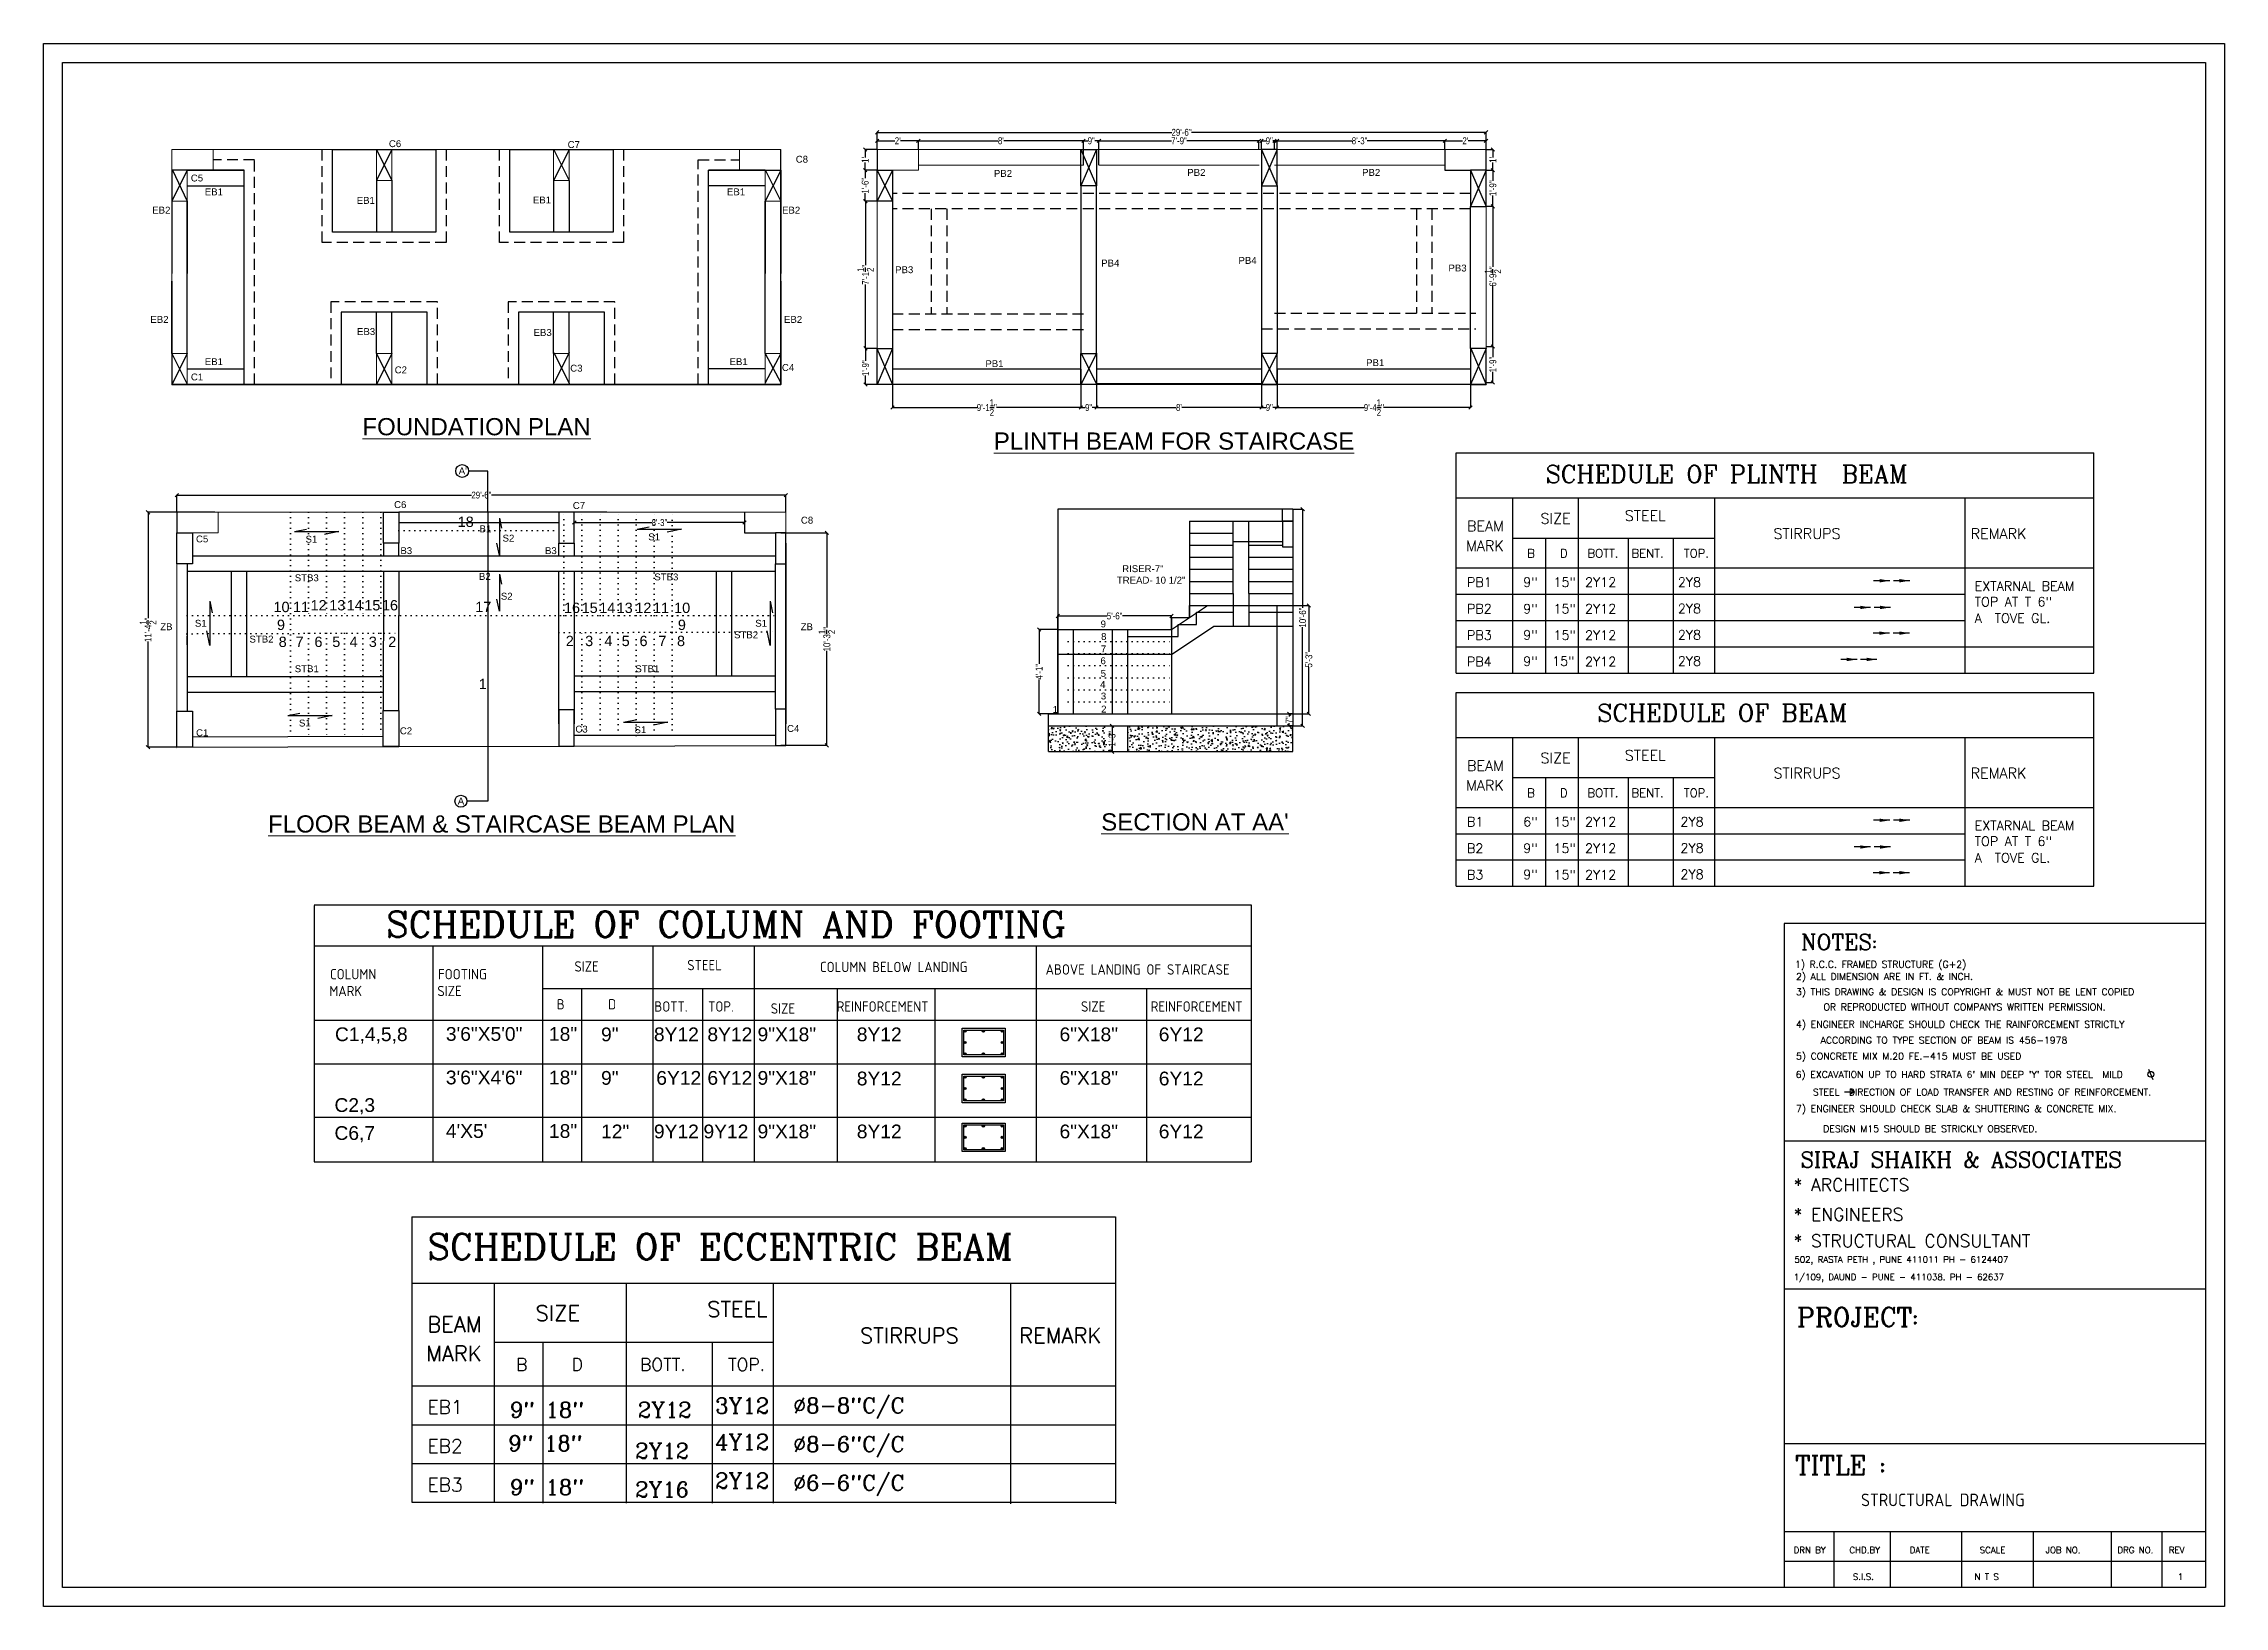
# Model space of a CAD drawing. Header units: inches. Extents: x 13054 to 48691, y 5623 to 20391.
# Drawn here: x 44556 to 45824, y 18586 to 19495 of the extents above; entities that cross this region are included whole.
import ezdxf

# ---------------------------------------------------------------- set-up
doc = ezdxf.new("R2010")
doc.units = ezdxf.units.IN
doc.header["$MEASUREMENT"] = 0
doc.linetypes.add('ACAD_ISO07W100', pattern=[3, 0, -3])
doc.linetypes.add('DASHED2', pattern=[9.525, 6.35, -3.175])
for name, color, linetype in [('COL', 1, 'Continuous'), ('coloumn', 1, 'Continuous'), ('LINE', 245, 'Continuous')]:
    doc.layers.add(name, color=color, linetype=linetype)
doc.styles.add('ROMANC', font='romanc.shx')
doc.styles.add('ROMANS', font='romans.shx')
doc.styles.add('SIMPLEX', font='simplex.shx')
doc.styles.get("Standard").update_dxf_attribs({"font": 'arial.ttf'})
doc.styles.add('style1', font='isocp3.shx', dxfattribs={"height": 8, "bigfont": 'bigfont.shx'})
doc.styles.add('TEXT', font='')
doc.styles.get('TEXT').set_extended_font_data('Arial Narrow')
doc.dimstyles.new('Copy of Standard', dxfattribs={"dimtxt": 4, "dimasz": 2, "dimexe": 0.18, "dimexo": 0.0625, "dimgap": 0.09, "dimtad": 0, "dimzin": 0, "dimdsep": 46, "dimlunit": 4, "dimtxsty": 'TEXT', "dimblk": 'OBLIQUE', "dimcen": 0.09, "dimclrd": 8, "dimclre": 8, "dimclrt": 256, "dimadec": 0, "dimazin": 0, "dimtfac": 1, "dimtofl": 0, "dimtmove": 0, "dimatfit": 3, "dimfxl": 1, "dimtolj": 1, "dimtzin": 0, "dimarcsym": 0})
doc.dimstyles.get("Standard").update_dxf_attribs({"dimtxt": 3, "dimasz": 1, "dimexe": 0.18, "dimexo": 0.0625, "dimgap": 0.09, "dimtad": 0, "dimtih": 1, "dimtoh": 1, "dimdec": 4, "dimzin": 0, "dimdsep": 46, "dimlunit": 4, "dimtxsty": 'Standard', "dimcen": 0.09, "dimadec": 0, "dimazin": 0, "dimtfac": 1, "dimtdec": 4, "dimtofl": 0, "dimtmove": 0, "dimatfit": 3, "dimfxl": 1, "dimtolj": 1, "dimtzin": 0, "dimarcsym": 0})

msp = doc.modelspace()

# ---------------------------------------------------------------- texts
for s, height, style, p in [('NOTES:', 9.1599, 'ROMANC', (45577.604, 18967.5)), ('1) R.C.C. FRAMED STRUCTURE (G+2)', 3.96928, 'ROMANS', (45574.131, 18957.159)), ('2) ALL DIMENSION ARE IN FT. & INCH.', 3.96928, 'ROMANS', (45574.698, 18950.081)), ('3) THIS DRAWING & DESIGN IS COPYRIGHT & MUST NOT BE LENT COPIED', 3.96928, 'ROMANS', (45574.698, 18941.182)), ('OR REPRODUCTED WITHOUT COMPANYS WRITTEN PERMISSION.', 3.96928, 'ROMANS', (45590.673, 18932.4)), ('4) ENGINEER INCHARGE SHOULD CHECK THE RAINFORCEMENT STRICTLY', 3.96928, 'ROMANS', (45574.698, 18922.305)), ('ACCORDING TO TYPE SECTION OF BEAM IS 456-1978', 3.96928, 'ROMANS', (45589.054, 18913.057)), ('5) CONCRETE MIX M.20 FE.-415 MUST BE USED', 3.96928, 'ROMANS', (45574.698, 18903.774)), ("6) EXCAVATION UP TO HARD STRATA 6' MIN DEEP 'Y' TOR STEEL  MILD", 3.96928, 'ROMANS', (45574.509, 18893.105)), ('7) ENGINEER SHOULD CHECK SLAB & SHUTTERING & CONCRETE MIX.', 3.96928, 'ROMANS', (45574.698, 18873.27)), ('STEEL  DIRECTION OF LOAD TRANSFER AND RESTING OF REINFORCEMENT.', 3.96928, 'ROMANS', (45584.504, 18882.873)), ('DESIGN M15 SHOULD BE STRICKLY OBSERVED.', 3.96928, 'ROMANS', (45590.485, 18861.562)), ('SIRAJ SHAIKH & ASSOCIATES', 9.15987, 'ROMANC', (45577.21, 18841.069)), ('* ARCHITECTS', 7.3279, 'SIMPLEX', (45573.361, 18827.269)), ('* ENGINEERS', 7.3279, 'SIMPLEX', (45573.361, 18810.097)), ('* STRUCTURAL CONSULTANT', 7.3279, 'SIMPLEX', (45573.361, 18794.732)), ('502, RASTA PETH , PUNE 411011 PH - 6124407', 3.66395, 'SIMPLEX', (45573.746, 18785.704)), ('1/109, DAUND - PUNE - 411038. PH - 62637', 3.66395, 'SIMPLEX', (45573.361, 18775.493)), ('PROJECT:', 10.9918, 'ROMANC', (45575.286, 18748.582)), ('TITLE :', 10.9918, 'ROMANC', (45574.159, 18662.597)), ('STRUCTURAL DRAWING', 7.3279, 'style1', (45612.491, 18644.093)), ('DRN BY', 3.6639, 'SIMPLEX', (45573.306, 18616.726)), ('CHD.BY', 3.6639, 'SIMPLEX', (45605.759, 18616.726)), ('DATE', 3.6639, 'SIMPLEX', (45640.814, 18616.726)), ('SCALE', 3.6639, 'SIMPLEX', (45681.501, 18616.726)), ('JOB NO.', 3.6639, 'SIMPLEX', (45719.812, 18616.726)), ('DRG NO.', 3.6639, 'SIMPLEX', (45761.572, 18616.726)), ('REV', 3.6639, 'SIMPLEX', (45791.417, 18616.726)), ('S.I.S.', 3.6639, 'SIMPLEX', (45607.753, 18601.239)), ('N T S', 3.6639, 'SIMPLEX', (45678.47, 18601.239)), ('1', 3.664, 'SIMPLEX', (45796.65, 18601.239))]:
    msp.add_text(s, height=height, dxfattribs=dict(style=style)).set_placement(p)
at = {"linetype": 'ByBlock', "lineweight": 0}
for s, width, gutter_width, insert, char_height, attachment_point in [('C6', 13.69986, 1, (44763.877, 19438.317), 4, 3), ('C7', 13.69986, 1, (44867.783, 19437.817), 4, 3), ('C8', 13.69986, 1, (45000.369, 19429.279), 4, 3), ('{\\C240;\\c2367469;PB2}', 13.69986, 1, (45231.405, 19421.611), 4, 3), ('{\\C240;\\c2367469;PB2}', 13.69986, 1, (45333.013, 19421.611), 4, 3), ('EB1', 13.69986, 1, (44660.26, 19410.317), 4, 3), ('{\\C240;\\c2367469;PB2}', 13.69986, 1, (45118.98, 19421.033), 4, 3), ('EB2', 13.69986, 1, (44629.73, 19399.665), 4, 3), ('EB1', 13.69986, 1, (44748.577, 19405.343), 4, 3), ('EB1', 13.69986, 1, (44850.983, 19405.587), 4, 3), ('{\\C240;\\c2367469;PB3}', 13.69986, 1, (45061.574, 19365.03), 4, 3), ('{\\C240;\\c2367469;PB3}', 13.69986, 1, (45383.217, 19366.013), 4, 3), ('EB2', 13.69986, 1, (44628.616, 19336.147), 4, 3), ('EB3', 13.69986, 1, (44748.74, 19329.066), 4, 3), ('EB3', 13.69986, 1, (44851.386, 19328.544), 4, 3), ('EB1', 13.69986, 1, (44660.26, 19311.574), 4, 3), ('C3', 13.69986, 1, (44869.278, 19307.795), 4, 3), ('C4', 13.69986, 1, (44992.33, 19308.179), 4, 3), ('{\\C240;\\c2367469;PB1}', 13.69986, 1, (45114.033, 19310.394), 4, 3), ('{\\C240;\\c2367469;PB1}', 13.69986, 1, (45335.359, 19310.972), 4, 3), ('C1', 13.69986, 1, (44648.762, 19302.679), 4, 3), ('C2', 13.69986, 1, (44767.23, 19306.795), 4, 3), ('{\\LFOUNDATION PLAN }', 287.32488, 189.162, (44741.302, 19276.777), 10, 1), ('{\\LPLINTH BEAM FOR STAIRCASE }', 287.32488, 189.162, (45108.37, 19268.422), 10, 1), ("A'", 13.69986, 1, (44802.089, 19248.065), 4, 3), ('C6', 13.69986, 1, (44766.871, 19228.457), 4, 3), ('C7', 13.69986, 1, (44870.776, 19227.957), 4, 3), ('C8', 13.69986, 1, (45003.362, 19219.419), 4, 3), ('S1', 13.69986, 1, (44715.095, 19208.37), 4, 3), ('B1', 13.69986, 1, (44816.293, 19214.373), 4, 3), ('S2', 13.69986, 1, (44829.635, 19208.964), 4, 3), ('S1', 13.69986, 1, (44914.329, 19209.717), 4, 3), ('B3', 13.69986, 1, (44770.235, 19201.694), 4, 3), ('B3', 13.69986, 1, (44854.301, 19201.694), 4, 3), ('STB3', 13.69986, 1, (44715.974, 19185.911), 4, 3), ('B2', 13.69986, 1, (44815.902, 19186.694), 4, 3), ('STB3', 13.69986, 1, (44911.019, 19186.411), 4, 1), ('S2', 13.69986, 1, (44828.635, 19175.203), 4, 3), ('ZB\\P ', 13.69986, 1, (44623.786, 19157.421), 4, 1), ('S1', 13.69986, 1, (44650.777, 19159.459), 4, 3), ('S1', 13.69986, 1, (44976.54, 19159.459), 4, 3), ('ZB\\P ', 13.69986, 1, (45003.207, 19157.421), 4, 3), ('STB2', 13.69986, 1, (44689.629, 19150.25), 4, 3), ('STB2', 13.69986, 1, (44957.364, 19152.75), 4, 1), ('STB1', 13.69986, 1, (44715.974, 19133.022), 4, 3), ('STB1', 13.69986, 1, (44913.984, 19133.022), 4, 3), ('C1', 13.69986, 1, (44651.755, 19095.818), 4, 3), ('S1', 13.69986, 1, (44711.26, 19101.462), 4, 3), ('C2', 13.69986, 1, (44770.224, 19096.935), 4, 3), ('C3', 13.69986, 1, (44872.272, 19097.935), 4, 3), ('S1', 13.69986, 1, (44906.344, 19097.577), 4, 3), ('C4', 13.69986, 1, (44995.323, 19098.318), 4, 3), ('A', 13.69986, 1, (44800.46, 19056.064), 4, 3), ('{\\LFLOOR BEAM & STAIRCASE BEAM PLAN}', 287.32488, 189.162, (44686.455, 19045.8), 10, 1), ("{\\LSECTION AT AA'}", 287.32488, 189.162, (45170.806, 19046.993), 10, 1)]:
    msp.add_mtext_dynamic_manual_height_columns(s, width=width, gutter_width=gutter_width, heights=[0], dxfattribs=dict(at, insert=insert, char_height=char_height, attachment_point=attachment_point))
at = {"linetype": 'ByBlock', "lineweight": 25, "char_height": 4, "attachment_point": 3}
for insert in [(44648.727, 19418.357), (44651.72, 19208.496)]:
    msp.add_mtext_dynamic_manual_height_columns('C5', width=13.69986, gutter_width=1, heights=[0], dxfattribs=dict(at, insert=insert))
at = {"linetype": 'ByBlock', "lineweight": 0, "char_height": 4, "attachment_point": 1, "rotation": 359.999994}
for s, insert in [('EB1', (44953.247, 19410.317)), ('EB2', (44985.277, 19399.665)), ('EB2', (44986.391, 19336.147)), ('EB1', (44954.747, 19311.574))]:
    msp.add_mtext_dynamic_manual_height_columns(s, width=13.69986, gutter_width=1, heights=[0], dxfattribs=dict(at, insert=insert))
at = {"linetype": 'ACAD_ISO07W100', "lineweight": 0, "transparency": 33554687, "char_height": 4}
for insert, attachment_point in [((45181.373, 19368.886), 3), ((45250.596, 19370.438), 1)]:
    msp.add_mtext_dynamic_manual_height_columns('{\\C240;\\c2367469;PB4}', width=13.69986, gutter_width=1, heights=[0], dxfattribs=dict(at, insert=insert, attachment_point=attachment_point))
at = {"transparency": 33554534}
for s, insert, char_height, attachment_point in [('18', (44796.728, 19219.478), 6, 1), ('16', (44752.68, 19170.949), 6, 1), ('17', (44806.901, 19169.949), 6, 1), ('9', (44929.367, 19159.559), 6, 3), ('9', (45173.569, 19159.076), 4, 3), ('8', (44692.654, 19149.689), 6, 1), ('7', (44702.463, 19149.689), 6, 1), ('6', (44713.444, 19149.689), 6, 1), ('5', (44723.802, 19149.689), 6, 1), ('4', (44733.876, 19149.689), 6, 1), ('3', (44745.039, 19149.689), 6, 1), ('2', (44756.316, 19149.689), 6, 1), ('2', (44864.205, 19150.189), 6, 3), ('8', (44928.867, 19150.189), 6, 3), ('7', (45173.715, 19144.552), 4, 3), ('8', (45173.845, 19151.778), 4, 3), ('6', (45173.49, 19137.673), 4, 3), ('5', (45173.572, 19130.337), 4, 3), ('1', (44808.965, 19125.189), 6, 1), ('4', (45173.275, 19123.923), 4, 3), ('3', (45173.688, 19117.181), 4, 3), ('2', (45173.864, 19109.576), 4, 3)]:
    msp.add_mtext_dynamic_manual_height_columns(s, width=10.54364, gutter_width=1, heights=[0], dxfattribs=dict(at, insert=insert, char_height=char_height, attachment_point=attachment_point))
at = {"char_height": 4, "attachment_point": 1}
for s, width, insert in [('\\A1;  RISER-7"\\PTREAD- 10 1/2"', 66.71094, (45179.887, 19191.203)), ('1', 10.54364, (45142.62, 19109.356))]:
    msp.add_mtext_dynamic_manual_height_columns(s, width=width, gutter_width=1, heights=[0], dxfattribs=dict(at, insert=insert))
at = {"linetype": 'ACAD_ISO07W100', "transparency": 33554534, "char_height": 6}
for s, insert, attachment_point in [('10', (44689.654, 19169.949), 1), ('11', (44700.962, 19169.949), 1), ('12', (44711.195, 19170.949), 1), ('13', (44722.048, 19170.949), 1), ('14', (44732.193, 19170.949), 1), ('15', (44742.43, 19170.949), 1), ('16', (44867.841, 19169.449), 3), ('15', (44878.091, 19169.449), 3), ('14', (44888.328, 19169.449), 3), ('13', (44898.473, 19169.449), 3), ('12', (44909.326, 19169.449), 3), ('11', (44919.559, 19169.449), 3), ('10', (44931.867, 19169.449), 3), ('9', (44691.654, 19159.559), 1), ('3', (44875.482, 19150.189), 3), ('4', (44886.645, 19150.189), 3), ('5', (44896.719, 19150.189), 3), ('6', (44907.077, 19150.189), 3), ('7', (44918.058, 19150.189), 3)]:
    msp.add_mtext_dynamic_manual_height_columns(s, width=10.54364, gutter_width=1, heights=[0], dxfattribs=dict(at, insert=insert, attachment_point=attachment_point))
at = {"layer": 'LINE', "color": 250, "ltscale": 0.09}
for s, height, style, p in [('SCHEDULE OF PLINTH  BEAM', 10.18798, 'ROMANC', (45429.183, 19239.123)), ('SIZE', 6.1128, 'SIMPLEX', (45426.156, 19215.368)), ('STEEL', 6.1128, 'SIMPLEX', (45475.153, 19216.944)), ('BEAM', 6.1128, 'SIMPLEX', (45383.404, 19210.946)), ('STIRRUPS', 6.1128, 'SIMPLEX', (45561.613, 19206.529)), ('REMARK', 6.1128, 'SIMPLEX', (45676.214, 19206.529)), ('MARK', 6.1128, 'SIMPLEX', (45382.9, 19199.471)), ('B', 4.951, 'SIMPLEX', (45418.433, 19195.66)), ('D', 4.951, 'SIMPLEX', (45437.559, 19195.66)), ('BOTT.', 4.9514, 'SIMPLEX', (45453.471, 19195.66)), ('BENT.', 4.9514, 'SIMPLEX', (45479.083, 19195.66)), ('TOP.', 4.9514, 'SIMPLEX', (45509.492, 19195.66)), ('PB1', 5.4336, 'SIMPLEX', (45383.404, 19178.624)), ('9"', 5.4336, 'SIMPLEX', (45416.117, 19178.624)), ('15"', 5.4336, 'SIMPLEX', (45433.719, 19178.624)), ('2Y12', 5.4336, 'SIMPLEX', (45452.046, 19178.624)), ('2Y8', 5.4336, 'SIMPLEX', (45506, 19178.624)), ('EXTARNAL BEAM ', 5.43359, 'SIMPLEX', (45678.535, 19176.405)), ('PB2', 5.4336, 'SIMPLEX', (45383.404, 19163.232)), ('9"', 5.4336, 'SIMPLEX', (45416.117, 19163.232)), ('15"', 5.4336, 'SIMPLEX', (45433.719, 19163.232)), ('2Y12', 5.4336, 'SIMPLEX', (45452.046, 19163.232)), ('2Y8', 5.4336, 'SIMPLEX', (45506, 19163.342)), ('TOP AT T 6" ', 5.43359, 'SIMPLEX', (45678.535, 19167.257)), ('A  TOVE GL.', 5.43359, 'SIMPLEX', (45678.535, 19157.712)), ('PB3', 5.4336, 'SIMPLEX', (45383.404, 19147.841)), ('9"', 5.4336, 'SIMPLEX', (45416.117, 19147.95)), ('15"', 5.4336, 'SIMPLEX', (45433.719, 19147.841)), ('2Y12', 5.4336, 'SIMPLEX', (45452.046, 19147.841)), ('2Y8', 5.4336, 'SIMPLEX', (45506, 19148.06)), ('PB4', 5.4336, 'SIMPLEX', (45383.404, 19132.449)), ('9"', 5.4336, 'SIMPLEX', (45416.117, 19132.668)), ('15"', 5.4336, 'SIMPLEX', (45432.919, 19132.732)), ('2Y12', 5.4336, 'SIMPLEX', (45452.046, 19132.449)), ('2Y8', 5.4336, 'SIMPLEX', (45506, 19132.778)), ('SCHEDULE OF BEAM', 10.18798, 'ROMANC', (45459.183, 19100.341)), ('SIZE', 6.1128, 'SIMPLEX', (45426.156, 19076.086)), ('STEEL', 6.1128, 'SIMPLEX', (45475.153, 19077.662)), ('BEAM', 6.1128, 'SIMPLEX', (45383.404, 19071.664)), ('STIRRUPS', 6.1128, 'SIMPLEX', (45561.613, 19067.247)), ('REMARK', 6.1128, 'SIMPLEX', (45676.214, 19067.247)), ('MARK', 6.1128, 'SIMPLEX', (45382.9, 19060.189)), ('B', 4.951, 'SIMPLEX', (45418.433, 19056.378)), ('D', 4.951, 'SIMPLEX', (45437.559, 19056.378)), ('BOTT.', 4.9514, 'SIMPLEX', (45453.471, 19056.378)), ('BENT.', 4.9514, 'SIMPLEX', (45479.083, 19056.378)), ('TOP.', 4.9514, 'SIMPLEX', (45509.492, 19056.378)), ('B1', 5.4336, 'SIMPLEX', (45383.404, 19039.342)), ('6"', 5.4336, 'SIMPLEX', (45416.117, 19039.342)), ('15"', 5.4336, 'SIMPLEX', (45433.719, 19039.342)), ('2Y12', 5.4336, 'SIMPLEX', (45452.046, 19039.342)), ('2Y8', 5.4336, 'SIMPLEX', (45507.5, 19039.342)), ('EXTARNAL BEAM ', 5.43359, 'SIMPLEX', (45678.535, 19037.123)), ('B2', 5.4336, 'SIMPLEX', (45383.404, 19023.95)), ('9"', 5.4336, 'SIMPLEX', (45416.117, 19023.95)), ('15"', 5.4336, 'SIMPLEX', (45433.719, 19023.95)), ('2Y12', 5.4336, 'SIMPLEX', (45452.046, 19023.95)), ('2Y8', 5.4336, 'SIMPLEX', (45507.5, 19024.06)), ('TOP AT T 6" ', 5.43359, 'SIMPLEX', (45678.535, 19027.975)), ('A  TOVE GL.', 5.43359, 'SIMPLEX', (45678.535, 19018.43)), ('B3', 5.4336, 'SIMPLEX', (45383.404, 19008.559)), ('9"', 5.4336, 'SIMPLEX', (45416.117, 19008.668)), ('15"', 5.4336, 'SIMPLEX', (45433.719, 19008.559)), ('2Y12', 5.4336, 'SIMPLEX', (45452.046, 19008.559)), ('2Y8', 5.4336, 'SIMPLEX', (45507.5, 19008.778)), ('SCHEDULE OF COLUMN AND FOOTING', 15, 'ROMANC', (44755.19, 18974.928)), ('COLUMN', 6, 'style1', (44722.485, 18950.453)), ('FOOTING', 6, 'style1', (44785.31, 18950.453)), ('SIZE', 6, 'style1', (44864.584, 18954.933)), ('STEEL', 6, 'style1', (44930.169, 18955.73)), ('COLUMN BELOW LANDING ', 6, 'style1', (45007.303, 18954.625)), ('ABOVE LANDING OF STAIRCASE', 6, 'style1', (45138.5, 18953.182)), ('MARK', 6, 'style1', (44722.071, 18940.661)), ('SIZE', 6, 'style1', (44784.896, 18940.661)), ('B', 6, 'style1', (44854.324, 18932.948)), ('D', 6, 'style1', (44884.186, 18932.948)), ('BOTT.', 6, 'style1', (44911.031, 18931.655)), ('TOP.', 6, 'style1', (44942.262, 18931.66)), ('SIZE', 6, 'style1', (44978.695, 18930.492)), ('REINFORCEMENT', 6, 'style1', (45017.009, 18931.66)), ('SIZE', 6, 'style1', (45159.057, 18931.66)), ('REINFORCEMENT', 6, 'style1', (45199.576, 18931.66)), ('SCHEDULE OF ECCENTRIC BEAM', 15, 'ROMANC', (44779.203, 18787.533)), ('STEEL', 9, 'SIMPLEX', (44941.705, 18754.143)), ('BEAM', 9, 'SIMPLEX', (44779.082, 18745.311)), ('SIZE', 9, 'SIMPLEX', (44842.027, 18751.822)), ('MARK', 9, 'SIMPLEX', (44778.34, 18728.417)), ('STIRRUPS', 9, 'SIMPLEX', (45030.606, 18738.808)), ('REMARK', 9, 'SIMPLEX', (45123.116, 18738.808)), ('B', 7.29, 'SIMPLEX', (44830.656, 18722.805)), ('D', 7.29, 'SIMPLEX', (44862.897, 18722.805)), ('BOTT.', 7.29, 'SIMPLEX', (44902.718, 18722.805)), ('TOP.', 7.29, 'SIMPLEX', (44953.867, 18722.805)), ('EB1', 8, 'SIMPLEX', (44779.082, 18697.722)), ('EB2', 8, 'SIMPLEX', (44779.082, 18675.061)), ('EB3', 8, 'SIMPLEX', (44779.082, 18652.561))]:
    msp.add_text(s, height=height, dxfattribs=dict(at, style=style)).set_placement(p)
for s, p in [('C1,4,5,8', (44725.382, 18914.507)), ('3\'6"X5\'0"', (44789.822, 18914.688)), ('18"', (44849.764, 18914.688)), ('9"', (44880.055, 18914.441)), ('8Y12', (44910.779, 18914.441)), ('8Y12', (44941.872, 18914.441)), ('9"X18"', (44971.029, 18914.441)), ('8Y12', (45028.719, 18914.441)), ('6"X18"', (45146.565, 18914.441)), ('6Y12', (45204.256, 18914.441)), ('3\'6"X4\'6"', (44789.822, 18889.384)), ('18"', (44849.764, 18889.384)), ('9"', (44880.055, 18889.137)), ('6Y12', (44912.149, 18889.137)), ('6Y12', (44941.872, 18889.137)), ('9"X18"', (44971.029, 18889.137)), ('8Y12', (45028.719, 18888.782)), ('6"X18"', (45146.565, 18889.137)), ('6Y12', (45204.256, 18888.782)), ('C2,3', (44725.08, 18873.342)), ('C6,7', (44725.08, 18857.076)), ("4'X5'", (44789.822, 18858.249)), ('18"', (44849.764, 18858.249)), ('12"', (44880.055, 18858.002)), ('9Y12', (44910.779, 18858.002)), ('9Y12', (44939.588, 18858.002)), ('9"X18"', (44971.029, 18858.002)), ('8Y12', (45028.719, 18858.002)), ('6"X18"', (45146.565, 18858.002)), ('6Y12', (45204.256, 18858.002))]:
    msp.add_text(s, height=8, dxfattribs=at).set_placement(p)
at = {"layer": 'LINE', "color": 250, "ltscale": 0.09, "char_height": 9, "attachment_point": 1, "style": 'ROMANC'}
for s, insert, width in [('{\\C0;9" 18"}', (44826.979, 18704.626), 257.77176), ('{\\C0;2Y12}', (44901.435, 18704.595), 244.36202), ('{\\C0;3Y12}', (44946.488, 18707.029), 237.29778), ('{\\C0;%%C8-8"C/C}', (44991.646, 18707.165), 237.29778), ('{\\C0;%%C8-6"C/C}', (44991.646, 18684.665), 237.29778), ('{\\C0;9" 18"}', (44826.107, 18685.177), 257.77176), ('{\\C0;2Y12}', (44899.911, 18680.763), 244.36202), ('{\\C0;4Y12}', (44946.469, 18685.933), 237.29778), ('{\\C0;2Y12}', (44946.469, 18663.433), 237.29778), ('{\\C0;%%C6-6"C/C}', (44991.646, 18662.165), 237.29778), ('{\\C0;9" 18"}', (44826.979, 18659.626), 257.77176), ('{\\C0;2Y16}', (44899.911, 18658.263), 244.36202)]:
    msp.add_mtext(s, dxfattribs=dict(at, insert=insert, width=width))

# ---------------------------------------------------------------- blocks, each defined once
blk = doc.blocks.new('_Oblique')
at = {"color": 0, "linetype": 'Continuous', "lineweight": -2}
blk.add_line((-0.5, -0.5), (0.5, 0.5), dxfattribs=at)
blk = doc.blocks.new('*D1164')
at = {"color": 8, "lineweight": -2, "transparency": 16777216}
for p, q in [((44633.5, 19222.1), (44633.5, 19232.2)), ((44633.5, 19232), (44804.7, 19232)), ((44987.5, 19232), (44816.3, 19232)), ((44987.5, 19222.1), (44987.5, 19232.2))]:
    blk.add_line(p, q, dxfattribs=at)
at = {"layer": 'Defpoints', "color": 0, "transparency": 16777216}
for p in [(44633.5, 19232), (44633.5, 19222), (44987.5, 19222)]:
    blk.add_point(p, dxfattribs=at)
at = {"color": 8, "lineweight": -2, "transparency": 16777216, "xscale": 2, "yscale": 2, "zscale": 2, "rotation": 180}
blk.add_blockref('_Oblique', (44633.5, 19232), dxfattribs=at)
at = {"color": 8, "lineweight": -2, "transparency": 16777216, "xscale": 2, "yscale": 2, "zscale": 2}
blk.add_blockref('_Oblique', (44987.5, 19232), dxfattribs=at)
at = {"transparency": 16777216, "insert": (44810.5, 19232), "char_height": 4, "attachment_point": 5, "style": 'TEXT'}
blk.add_mtext('\\A1;29\'-6"', dxfattribs=at)
blk = doc.blocks.new('*D1165')
at = {"color": 8, "lineweight": -2, "transparency": 16777216}
for p, q in [((44633.4, 19222), (44616.5, 19222)), ((44616.7, 19222), (44616.7, 19160.5)), ((44616.7, 19085.4), (44616.7, 19146.9)), ((44633.4, 19085.4), (44616.5, 19085.4))]:
    blk.add_line(p, q, dxfattribs=at)
at = {"layer": 'Defpoints', "color": 0, "transparency": 16777216}
for p in [(44633.5, 19222), (44616.7, 19085.4), (44633.5, 19085.4)]:
    blk.add_point(p, dxfattribs=at)
at = {"color": 8, "lineweight": -2, "transparency": 16777216, "xscale": 2, "yscale": 2, "zscale": 2}
for p, rotation in [((44616.7, 19222), 90), ((44616.7, 19085.4), 270)]:
    blk.add_blockref('_Oblique', p, dxfattribs=dict(at, rotation=rotation))
at = {"transparency": 16777216, "insert": (44616.7, 19153.7), "char_height": 4, "attachment_point": 5, "rotation": 90, "style": 'TEXT'}
blk.add_mtext('\\A1;11\'-4{\\H1x;\\S1/2;}"', dxfattribs=at)
blk = doc.blocks.new('*D1166')
at = {"color": 8, "lineweight": -2, "transparency": 16777216}
for p, q in [((44984.6, 19210), (45011.5, 19210)), ((45011.3, 19210), (45011.3, 19155)), ((45011.3, 19086.5), (45011.3, 19141.5)), ((44984.5, 19086.5), (45011.5, 19086.5))]:
    blk.add_line(p, q, dxfattribs=at)
at = {"layer": 'Defpoints', "color": 0, "transparency": 16777216}
for p in [(44984.5, 19210), (44984.5, 19086.5), (45011.3, 19086.5)]:
    blk.add_point(p, dxfattribs=at)
at = {"color": 8, "lineweight": -2, "transparency": 16777216, "xscale": 2, "yscale": 2, "zscale": 2}
for p, rotation in [((45011.3, 19210), 90), ((45011.3, 19086.5), 270)]:
    blk.add_blockref('_Oblique', p, dxfattribs=dict(at, rotation=rotation))
at = {"transparency": 16777216, "insert": (45011.3, 19148.2), "char_height": 4, "attachment_point": 5, "rotation": 90, "style": 'TEXT'}
blk.add_mtext('\\A1;10\'-3{\\H1x;\\S1/2;}"', dxfattribs=at)
blk = doc.blocks.new('*D1167')
at = {"color": 8, "lineweight": -2, "transparency": 16777216}
for p, q in [((44864.5, 19216.1), (44864.5, 19216.2)), ((44864.5, 19216), (44909.5, 19216)), ((44963.5, 19216), (44918.5, 19216)), ((44963.5, 19216.1), (44963.5, 19216.2))]:
    blk.add_line(p, q, dxfattribs=at)
at = {"layer": 'Defpoints', "color": 0, "transparency": 16777216}
for p in [(44864.5, 19216), (44864.5, 19216), (44963.5, 19216)]:
    blk.add_point(p, dxfattribs=at)
at = {"color": 8, "lineweight": -2, "transparency": 16777216, "xscale": 2, "yscale": 2, "zscale": 2, "rotation": 180}
blk.add_blockref('_Oblique', (44864.5, 19216), dxfattribs=at)
at = {"color": 8, "lineweight": -2, "transparency": 16777216, "xscale": 2, "yscale": 2, "zscale": 2}
blk.add_blockref('_Oblique', (44963.5, 19216), dxfattribs=at)
at = {"transparency": 16777216, "insert": (44914, 19216), "char_height": 4, "attachment_point": 5, "style": 'TEXT'}
blk.add_mtext('\\A1;8\'-3"', dxfattribs=at)
blk = doc.blocks.new('*D1168')
at = {"color": 8, "lineweight": -2, "transparency": 16777216}
for p, q in [((45145.5, 19153.8), (45134.6, 19153.8)), ((45134.7, 19153.8), (45134.7, 19133.9)), ((45134.7, 19104.8), (45134.7, 19124.8)), ((45145.5, 19104.8), (45134.6, 19104.8))]:
    blk.add_line(p, q, dxfattribs=at)
at = {"layer": 'Defpoints', "color": 0, "transparency": 16777216}
for p in [(45145.6, 19153.8), (45134.7, 19104.8), (45145.6, 19104.8)]:
    blk.add_point(p, dxfattribs=at)
at = {"color": 8, "lineweight": -2, "transparency": 16777216, "xscale": 2, "yscale": 2, "zscale": 2}
for p, rotation in [((45134.7, 19153.8), 90), ((45134.7, 19104.8), 270)]:
    blk.add_blockref('_Oblique', p, dxfattribs=dict(at, rotation=rotation))
at = {"transparency": 16777216, "insert": (45134.7, 19129.3), "char_height": 4, "attachment_point": 5, "rotation": 90, "style": 'TEXT'}
blk.add_mtext('\\A1;4\'-1"', dxfattribs=at)
blk = doc.blocks.new('*D1169')
at = {"color": 8, "lineweight": -2, "transparency": 16777216}
for p, q in [((45282.2, 19167.8), (45291.7, 19167.8)), ((45291.5, 19167.8), (45291.5, 19140.8)), ((45291.5, 19104.8), (45291.5, 19131.9)), ((45273.2, 19104.8), (45291.7, 19104.8))]:
    blk.add_line(p, q, dxfattribs=at)
at = {"layer": 'Defpoints', "color": 0, "transparency": 16777216}
for p in [(45282.1, 19167.8), (45273.1, 19104.8), (45291.5, 19104.8)]:
    blk.add_point(p, dxfattribs=at)
at = {"color": 8, "lineweight": -2, "transparency": 16777216, "xscale": 2, "yscale": 2, "zscale": 2}
for p, rotation in [((45291.5, 19167.8), 90), ((45291.5, 19104.8), 270)]:
    blk.add_blockref('_Oblique', p, dxfattribs=dict(at, rotation=rotation))
at = {"transparency": 16777216, "insert": (45291.5, 19136.3), "char_height": 4, "attachment_point": 5, "rotation": 90, "style": 'TEXT'}
blk.add_mtext('\\A1;5\'-3"', dxfattribs=at)
blk = doc.blocks.new('*D1170')
at = {"color": 8, "lineweight": -2, "transparency": 16777216}
for p, q in [((45282.2, 19223.8), (45288.1, 19223.8)), ((45287.9, 19223.8), (45287.9, 19166.4)), ((45287.9, 19097.8), (45287.9, 19155.3)), ((45282.2, 19097.8), (45288.1, 19097.8))]:
    blk.add_line(p, q, dxfattribs=at)
at = {"layer": 'Defpoints', "color": 0, "transparency": 16777216}
for p in [(45282.1, 19223.8), (45282.1, 19097.8), (45287.9, 19097.8)]:
    blk.add_point(p, dxfattribs=at)
at = {"color": 8, "lineweight": -2, "transparency": 16777216, "xscale": 2, "yscale": 2, "zscale": 2}
for p, rotation in [((45287.9, 19223.8), 90), ((45287.9, 19097.8), 270)]:
    blk.add_blockref('_Oblique', p, dxfattribs=dict(at, rotation=rotation))
at = {"transparency": 16777216, "insert": (45287.9, 19160.8), "char_height": 4, "attachment_point": 5, "rotation": 90, "style": 'TEXT'}
blk.add_mtext('\\A1;10\'-6"', dxfattribs=at)
blk = doc.blocks.new('*D1171')
at = {"color": 8, "lineweight": -2, "transparency": 16777216}
for p, q in [((45145.6, 19153.9), (45145.6, 19161.9)), ((45145.6, 19161.7), (45174.1, 19161.7)), ((45211.6, 19161.7), (45183.1, 19161.7)), ((45211.6, 19153.9), (45211.6, 19161.9))]:
    blk.add_line(p, q, dxfattribs=at)
at = {"layer": 'Defpoints', "color": 0, "transparency": 16777216}
for p in [(45211.6, 19161.7), (45145.6, 19153.8), (45211.6, 19153.8)]:
    blk.add_point(p, dxfattribs=at)
at = {"color": 8, "lineweight": -2, "transparency": 16777216, "xscale": 2, "yscale": 2, "zscale": 2, "rotation": 180}
blk.add_blockref('_Oblique', (45145.6, 19161.7), dxfattribs=at)
at = {"color": 8, "lineweight": -2, "transparency": 16777216, "xscale": 2, "yscale": 2, "zscale": 2}
blk.add_blockref('_Oblique', (45211.6, 19161.7), dxfattribs=at)
at = {"transparency": 16777216, "insert": (45178.6, 19161.7), "char_height": 4, "attachment_point": 5, "style": 'TEXT'}
blk.add_mtext('\\A1;5\'-6"', dxfattribs=at)
blk = doc.blocks.new('*D1172')
at = {"color": 8, "lineweight": -2, "transparency": 16777216}
for p, q in [((45040.5, 19432.9), (45040.5, 19443)), ((45040.5, 19442.9), (45211.8, 19442.9)), ((45394.5, 19442.9), (45223.3, 19442.9)), ((45394.5, 19432.9), (45394.5, 19443))]:
    blk.add_line(p, q, dxfattribs=at)
at = {"layer": 'Defpoints', "color": 0, "transparency": 16777216}
for p in [(45040.5, 19442.9), (45040.5, 19432.9), (45394.5, 19432.9)]:
    blk.add_point(p, dxfattribs=at)
at = {"color": 8, "lineweight": -2, "transparency": 16777216, "xscale": 2, "yscale": 2, "zscale": 2, "rotation": 180}
blk.add_blockref('_Oblique', (45040.5, 19442.9), dxfattribs=at)
at = {"color": 8, "lineweight": -2, "transparency": 16777216, "xscale": 2, "yscale": 2, "zscale": 2}
blk.add_blockref('_Oblique', (45394.5, 19442.9), dxfattribs=at)
at = {"transparency": 16777216, "insert": (45217.5, 19442.9), "char_height": 4, "attachment_point": 5, "style": 'TEXT'}
blk.add_mtext('\\A1;29\'-6"', dxfattribs=at)
blk = doc.blocks.new('*D1180')
at = {"color": 8, "lineweight": -2, "transparency": 16777216}
for p, q in [((45040.5, 19317.3), (45033.6, 19317.3)), ((45033.8, 19317.3), (45033.8, 19310.1)), ((45040.5, 19296.3), (45033.6, 19296.3)), ((45033.8, 19296.3), (45033.8, 19301.5))]:
    blk.add_line(p, q, dxfattribs=at)
at = {"layer": 'Defpoints', "color": 0, "transparency": 16777216}
for p in [(45033.8, 19317.3), (45040.5, 19317.3), (45040.5, 19296.3)]:
    blk.add_point(p, dxfattribs=at)
at = {"color": 8, "lineweight": -2, "transparency": 16777216, "xscale": 2, "yscale": 2, "zscale": 2}
for p, rotation in [((45033.8, 19317.3), 90), ((45033.8, 19296.3), 270)]:
    blk.add_blockref('_Oblique', p, dxfattribs=dict(at, rotation=rotation))
at = {"transparency": 16777216, "insert": (45033.8, 19305.8), "char_height": 4, "attachment_point": 5, "rotation": 90, "style": 'TEXT'}
blk.add_mtext('\\A1;1\'-9"', dxfattribs=at)
blk = doc.blocks.new('*D1173')
at = {"color": 8, "lineweight": -2, "transparency": 16777216}
for p, q in [((45040.4, 19402.9), (45033.6, 19402.9)), ((45033.8, 19402.9), (45033.8, 19365.7)), ((45033.8, 19317.3), (45033.8, 19354.4)), ((45040.4, 19317.3), (45033.6, 19317.3))]:
    blk.add_line(p, q, dxfattribs=at)
at = {"layer": 'Defpoints', "color": 0, "transparency": 16777216}
for p in [(45033.8, 19402.9), (45040.5, 19402.9), (45040.5, 19317.3)]:
    blk.add_point(p, dxfattribs=at)
at = {"color": 8, "lineweight": -2, "transparency": 16777216, "xscale": 2, "yscale": 2, "zscale": 2}
for p, rotation in [((45033.8, 19402.9), 90), ((45033.8, 19317.3), 270)]:
    blk.add_blockref('_Oblique', p, dxfattribs=dict(at, rotation=rotation))
at = {"transparency": 16777216, "insert": (45033.8, 19360.1), "char_height": 4, "attachment_point": 5, "rotation": 90, "style": 'TEXT'}
blk.add_mtext('\\A1;7\'-1{\\H1x;\\S1/2;}"', dxfattribs=at)
blk = doc.blocks.new('*D1178')
at = {"color": 8, "lineweight": -2, "transparency": 16777216}
for p, q in [((45370.5, 19432.9), (45370.5, 19438.2)), ((45370.5, 19438), (45380.9, 19438)), ((45394.5, 19438), (45384.2, 19438)), ((45394.5, 19432.9), (45394.5, 19438.2))]:
    blk.add_line(p, q, dxfattribs=at)
at = {"layer": 'Defpoints', "color": 0, "transparency": 16777216}
for p in [(45394.5, 19438), (45370.5, 19432.9), (45394.5, 19432.9)]:
    blk.add_point(p, dxfattribs=at)
at = {"color": 8, "lineweight": -2, "transparency": 16777216, "xscale": 2, "yscale": 2, "zscale": 2, "rotation": 180}
blk.add_blockref('_Oblique', (45370.5, 19438), dxfattribs=at)
at = {"color": 8, "lineweight": -2, "transparency": 16777216, "xscale": 2, "yscale": 2, "zscale": 2}
blk.add_blockref('_Oblique', (45394.5, 19438), dxfattribs=at)
at = {"transparency": 16777216, "insert": (45382.5, 19438), "char_height": 4, "attachment_point": 5, "style": 'TEXT'}
blk.add_mtext("\\A1;2'", dxfattribs=at)
blk = doc.blocks.new('*D1174')
at = {"color": 8, "lineweight": -2, "transparency": 16777216}
for p, q in [((45040.5, 19420.9), (45033.5, 19420.9)), ((45033.6, 19420.9), (45033.6, 19416.2)), ((45040.5, 19402.9), (45033.5, 19402.9)), ((45033.6, 19402.9), (45033.6, 19407.6))]:
    blk.add_line(p, q, dxfattribs=at)
at = {"layer": 'Defpoints', "color": 0, "transparency": 16777216}
for p in [(45033.6, 19420.9), (45040.5, 19420.9), (45040.5, 19402.9)]:
    blk.add_point(p, dxfattribs=at)
at = {"color": 8, "lineweight": -2, "transparency": 16777216, "xscale": 2, "yscale": 2, "zscale": 2}
for p, rotation in [((45033.6, 19420.9), 90), ((45033.6, 19402.9), 270)]:
    blk.add_blockref('_Oblique', p, dxfattribs=dict(at, rotation=rotation))
at = {"transparency": 16777216, "insert": (45033.6, 19411.9), "char_height": 4, "attachment_point": 5, "rotation": 90, "style": 'TEXT'}
blk.add_mtext('\\A1;1\'-6"', dxfattribs=at)
blk = doc.blocks.new('*D1181')
at = {"color": 8, "lineweight": -2, "transparency": 16777216}
for p, q in [((45040.5, 19432.9), (45033.5, 19432.9)), ((45033.6, 19432.9), (45033.6, 19428.3)), ((45033.6, 19420.9), (45033.6, 19425.4)), ((45040.5, 19420.9), (45033.5, 19420.9))]:
    blk.add_line(p, q, dxfattribs=at)
at = {"layer": 'Defpoints', "color": 0, "transparency": 16777216}
for p in [(45033.6, 19432.9), (45040.5, 19432.9), (45040.5, 19420.9)]:
    blk.add_point(p, dxfattribs=at)
at = {"color": 8, "lineweight": -2, "transparency": 16777216, "xscale": 2, "yscale": 2, "zscale": 2}
for p, rotation in [((45033.6, 19432.9), 90), ((45033.6, 19420.9), 270)]:
    blk.add_blockref('_Oblique', p, dxfattribs=dict(at, rotation=rotation))
at = {"transparency": 16777216, "insert": (45033.6, 19426.9), "char_height": 4, "attachment_point": 5, "rotation": 90, "style": 'TEXT'}
blk.add_mtext("\\A1;1'", dxfattribs=at)
blk = doc.blocks.new('*D1175')
at = {"color": 8, "lineweight": -2, "transparency": 16777216}
for p, q in [((45394.6, 19399.9), (45398.7, 19399.9)), ((45398.5, 19399.9), (45398.5, 19364.8)), ((45398.5, 19318.4), (45398.5, 19353.4)), ((45394.6, 19318.4), (45398.7, 19318.4))]:
    blk.add_line(p, q, dxfattribs=at)
at = {"layer": 'Defpoints', "color": 0, "transparency": 16777216}
for p in [(45394.5, 19399.9), (45398.5, 19399.9), (45394.5, 19318.4)]:
    blk.add_point(p, dxfattribs=at)
at = {"color": 8, "lineweight": -2, "transparency": 16777216, "xscale": 2, "yscale": 2, "zscale": 2}
for p, rotation in [((45398.5, 19399.9), 90), ((45398.5, 19318.4), 270)]:
    blk.add_blockref('_Oblique', p, dxfattribs=dict(at, rotation=rotation))
at = {"transparency": 16777216, "insert": (45398.5, 19359.1), "char_height": 4, "attachment_point": 5, "rotation": 90, "style": 'TEXT'}
blk.add_mtext('\\A1;6\'-9{\\H1x;\\S1/2;}"', dxfattribs=at)
blk = doc.blocks.new('*D1182')
at = {"color": 8, "lineweight": -2, "transparency": 16777216}
for p, q in [((45394.6, 19432.9), (45398.7, 19432.9)), ((45398.5, 19432.9), (45398.5, 19428.3)), ((45398.5, 19420.9), (45398.5, 19425.4)), ((45394.6, 19420.9), (45398.7, 19420.9))]:
    blk.add_line(p, q, dxfattribs=at)
at = {"layer": 'Defpoints', "color": 0, "transparency": 16777216}
for p in [(45394.5, 19432.9), (45398.5, 19432.9), (45394.5, 19420.9)]:
    blk.add_point(p, dxfattribs=at)
at = {"color": 8, "lineweight": -2, "transparency": 16777216, "xscale": 2, "yscale": 2, "zscale": 2}
for p, rotation in [((45398.5, 19432.9), 90), ((45398.5, 19420.9), 270)]:
    blk.add_blockref('_Oblique', p, dxfattribs=dict(at, rotation=rotation))
at = {"transparency": 16777216, "insert": (45398.5, 19426.9), "char_height": 4, "attachment_point": 5, "rotation": 90, "style": 'TEXT'}
blk.add_mtext("\\A1;1'", dxfattribs=at)
blk = doc.blocks.new('*D1176')
at = {"color": 8, "lineweight": -2, "transparency": 16777216}
for p, q in [((45040.5, 19432.9), (45040.5, 19438.2)), ((45040.5, 19438), (45050.9, 19438)), ((45064.5, 19438), (45054.2, 19438)), ((45064.5, 19432.9), (45064.5, 19438.2))]:
    blk.add_line(p, q, dxfattribs=at)
at = {"layer": 'Defpoints', "color": 0, "transparency": 16777216}
for p in [(45064.5, 19438), (45040.5, 19432.9), (45064.5, 19432.9)]:
    blk.add_point(p, dxfattribs=at)
at = {"color": 8, "lineweight": -2, "transparency": 16777216, "xscale": 2, "yscale": 2, "zscale": 2, "rotation": 180}
blk.add_blockref('_Oblique', (45040.5, 19438), dxfattribs=at)
at = {"color": 8, "lineweight": -2, "transparency": 16777216, "xscale": 2, "yscale": 2, "zscale": 2}
blk.add_blockref('_Oblique', (45064.5, 19438), dxfattribs=at)
at = {"transparency": 16777216, "insert": (45052.5, 19438), "char_height": 4, "attachment_point": 5, "style": 'TEXT'}
blk.add_mtext("\\A1;2'", dxfattribs=at)
blk = doc.blocks.new('*D1183')
at = {"color": 8, "lineweight": -2, "transparency": 16777216}
for p, q in [((45064.5, 19432.9), (45064.5, 19438.2)), ((45064.5, 19438), (45110.9, 19438)), ((45160.5, 19438), (45114.1, 19438)), ((45160.5, 19423.9), (45160.5, 19438.2))]:
    blk.add_line(p, q, dxfattribs=at)
at = {"layer": 'Defpoints', "color": 0, "transparency": 16777216}
for p in [(45160.5, 19438), (45064.5, 19432.9), (45160.5, 19423.9)]:
    blk.add_point(p, dxfattribs=at)
at = {"color": 8, "lineweight": -2, "transparency": 16777216, "xscale": 2, "yscale": 2, "zscale": 2, "rotation": 180}
blk.add_blockref('_Oblique', (45064.5, 19438), dxfattribs=at)
at = {"color": 8, "lineweight": -2, "transparency": 16777216, "xscale": 2, "yscale": 2, "zscale": 2}
blk.add_blockref('_Oblique', (45160.5, 19438), dxfattribs=at)
at = {"transparency": 16777216, "insert": (45112.5, 19438), "char_height": 4, "attachment_point": 5, "style": 'TEXT'}
blk.add_mtext("\\A1;8'", dxfattribs=at)
blk = doc.blocks.new('*D1184')
at = {"color": 8, "lineweight": -2, "transparency": 16777216}
for p, q in [((45160.5, 19423.9), (45160.5, 19438.2)), ((45160.5, 19438), (45163.1, 19438)), ((45169.5, 19438), (45167, 19438)), ((45169.5, 19423.9), (45169.5, 19438.2))]:
    blk.add_line(p, q, dxfattribs=at)
at = {"layer": 'Defpoints', "color": 0, "transparency": 16777216}
for p in [(45160.5, 19438), (45160.5, 19423.9), (45169.5, 19423.9)]:
    blk.add_point(p, dxfattribs=at)
at = {"color": 8, "lineweight": -2, "transparency": 16777216, "xscale": 2, "yscale": 2, "zscale": 2, "rotation": 180}
blk.add_blockref('_Oblique', (45160.5, 19438), dxfattribs=at)
at = {"color": 8, "lineweight": -2, "transparency": 16777216, "xscale": 2, "yscale": 2, "zscale": 2}
blk.add_blockref('_Oblique', (45169.5, 19438), dxfattribs=at)
at = {"transparency": 16777216, "insert": (45165, 19438), "char_height": 4, "attachment_point": 5, "style": 'TEXT'}
blk.add_mtext('\\A1;9"', dxfattribs=at)
blk = doc.blocks.new('*D1177')
at = {"color": 8, "lineweight": -2, "transparency": 16777216}
for p, q in [((45169.5, 19432.9), (45169.5, 19438.2)), ((45169.5, 19438), (45211.6, 19438)), ((45262.5, 19438), (45220.5, 19438)), ((45262.5, 19432.9), (45262.5, 19438.2))]:
    blk.add_line(p, q, dxfattribs=at)
at = {"layer": 'Defpoints', "color": 0, "transparency": 16777216}
for p in [(45262.5, 19438), (45169.5, 19432.9), (45262.5, 19432.9)]:
    blk.add_point(p, dxfattribs=at)
at = {"color": 8, "lineweight": -2, "transparency": 16777216, "xscale": 2, "yscale": 2, "zscale": 2, "rotation": 180}
blk.add_blockref('_Oblique', (45169.5, 19438), dxfattribs=at)
at = {"color": 8, "lineweight": -2, "transparency": 16777216, "xscale": 2, "yscale": 2, "zscale": 2}
blk.add_blockref('_Oblique', (45262.5, 19438), dxfattribs=at)
at = {"transparency": 16777216, "insert": (45216, 19438), "char_height": 4, "attachment_point": 5, "style": 'TEXT'}
blk.add_mtext('\\A1;7\'-9"', dxfattribs=at)
blk = doc.blocks.new('*D1185')
at = {"color": 8, "lineweight": -2, "transparency": 16777216}
for p, q in [((45271.5, 19432.9), (45271.5, 19438.2)), ((45271.5, 19438), (45316.6, 19438)), ((45370.5, 19438), (45325.5, 19438)), ((45370.5, 19432.9), (45370.5, 19438.2))]:
    blk.add_line(p, q, dxfattribs=at)
at = {"layer": 'Defpoints', "color": 0, "transparency": 16777216}
for p in [(45370.5, 19438), (45271.5, 19432.9), (45370.5, 19432.9)]:
    blk.add_point(p, dxfattribs=at)
at = {"color": 8, "lineweight": -2, "transparency": 16777216, "xscale": 2, "yscale": 2, "zscale": 2, "rotation": 180}
blk.add_blockref('_Oblique', (45271.5, 19438), dxfattribs=at)
at = {"color": 8, "lineweight": -2, "transparency": 16777216, "xscale": 2, "yscale": 2, "zscale": 2}
blk.add_blockref('_Oblique', (45370.5, 19438), dxfattribs=at)
at = {"transparency": 16777216, "insert": (45321, 19438), "char_height": 4, "attachment_point": 5, "style": 'TEXT'}
blk.add_mtext('\\A1;8\'-3"', dxfattribs=at)
blk = doc.blocks.new('*D1179')
at = {"color": 8, "lineweight": -2, "transparency": 16777216}
for p, q in [((45394.6, 19318.4), (45398.7, 19318.4)), ((45398.5, 19318.4), (45398.5, 19312.2)), ((45394.6, 19297.4), (45398.7, 19297.4)), ((45398.5, 19297.4), (45398.5, 19303.6))]:
    blk.add_line(p, q, dxfattribs=at)
at = {"layer": 'Defpoints', "color": 0, "transparency": 16777216}
for p in [(45394.5, 19318.4), (45398.5, 19318.4), (45394.5, 19297.4)]:
    blk.add_point(p, dxfattribs=at)
at = {"color": 8, "lineweight": -2, "transparency": 16777216, "xscale": 2, "yscale": 2, "zscale": 2}
for p, rotation in [((45398.5, 19318.4), 90), ((45398.5, 19297.4), 270)]:
    blk.add_blockref('_Oblique', p, dxfattribs=dict(at, rotation=rotation))
at = {"transparency": 16777216, "insert": (45398.5, 19307.9), "char_height": 4, "attachment_point": 5, "rotation": 90, "style": 'TEXT'}
blk.add_mtext('\\A1;1\'-9"', dxfattribs=at)
blk = doc.blocks.new('*D1186')
at = {"color": 8, "lineweight": -2, "transparency": 16777216}
for p, q in [((45394.6, 19420.9), (45398.7, 19420.9)), ((45398.5, 19420.9), (45398.5, 19414.7)), ((45394.6, 19399.9), (45398.7, 19399.9)), ((45398.5, 19399.9), (45398.5, 19406.1))]:
    blk.add_line(p, q, dxfattribs=at)
at = {"layer": 'Defpoints', "color": 0, "transparency": 16777216}
for p in [(45394.5, 19420.9), (45394.5, 19399.9), (45398.5, 19399.9)]:
    blk.add_point(p, dxfattribs=at)
at = {"color": 8, "lineweight": -2, "transparency": 16777216, "xscale": 2, "yscale": 2, "zscale": 2}
for p, rotation in [((45398.5, 19420.9), 90), ((45398.5, 19399.9), 270)]:
    blk.add_blockref('_Oblique', p, dxfattribs=dict(at, rotation=rotation))
at = {"transparency": 16777216, "insert": (45398.5, 19410.4), "char_height": 4, "attachment_point": 5, "rotation": 90, "style": 'TEXT'}
blk.add_mtext('\\A1;1\'-9"', dxfattribs=at)
blk = doc.blocks.new('*D1265')
at = {"color": 8, "lineweight": -2, "transparency": 16777216}
for p, q in [((45264, 19432.9), (45264, 19438.2)), ((45264, 19438), (45266.6, 19438)), ((45273, 19438), (45270.5, 19438)), ((45273, 19432.9), (45273, 19438.2))]:
    blk.add_line(p, q, dxfattribs=at)
at = {"layer": 'Defpoints', "color": 0, "transparency": 16777216}
for p in [(45273, 19438), (45264, 19432.9), (45273, 19432.9)]:
    blk.add_point(p, dxfattribs=at)
at = {"color": 8, "lineweight": -2, "transparency": 16777216, "xscale": 2, "yscale": 2, "zscale": 2, "rotation": 180}
blk.add_blockref('_Oblique', (45264, 19438), dxfattribs=at)
at = {"color": 8, "lineweight": -2, "transparency": 16777216, "xscale": 2, "yscale": 2, "zscale": 2}
blk.add_blockref('_Oblique', (45273, 19438), dxfattribs=at)
at = {"transparency": 16777216, "insert": (45268.5, 19438), "char_height": 4, "attachment_point": 5, "style": 'TEXT'}
blk.add_mtext('\\A1;9"', dxfattribs=at)
blk = doc.blocks.new('*D1266')
at = {"color": 8, "lineweight": -2, "transparency": 16777216}
for p, q in [((45177, 19097.8), (45176.9, 19097.8)), ((45177.1, 19097.8), (45177.1, 19094.6)), ((45177, 19082.8), (45176.9, 19082.8)), ((45177.1, 19082.8), (45177.1, 19086))]:
    blk.add_line(p, q, dxfattribs=at)
at = {"layer": 'Defpoints', "color": 0, "transparency": 16777216}
for p in [(45177.1, 19097.8), (45177.1, 19082.8), (45177.1, 19082.8)]:
    blk.add_point(p, dxfattribs=at)
at = {"color": 8, "lineweight": -2, "transparency": 16777216, "xscale": 2, "yscale": 2, "zscale": 2}
for p, rotation in [((45177.1, 19097.8), 90), ((45177.1, 19082.8), 270)]:
    blk.add_blockref('_Oblique', p, dxfattribs=dict(at, rotation=rotation))
at = {"transparency": 16777216, "insert": (45177.1, 19090.3), "char_height": 4, "attachment_point": 5, "rotation": 90, "style": 'TEXT'}
blk.add_mtext('\\A1;1\'-3"', dxfattribs=at)
blk = doc.blocks.new('*D1267')
at = {"color": 8, "lineweight": -2, "transparency": 16777216}
for p, q in [((45282, 19104.8), (45279.8, 19104.8)), ((45280, 19104.8), (45280, 19103.3)), ((45282.1, 19097.8), (45279.8, 19097.8)), ((45280, 19097.8), (45280, 19099.4))]:
    blk.add_line(p, q, dxfattribs=at)
at = {"layer": 'Defpoints', "color": 0, "transparency": 16777216}
for p in [(45280, 19104.8), (45282.1, 19104.8), (45282.2, 19097.8)]:
    blk.add_point(p, dxfattribs=at)
at = {"color": 8, "lineweight": -2, "transparency": 16777216, "xscale": 2, "yscale": 2, "zscale": 2}
for p, rotation in [((45280, 19104.8), 90), ((45280, 19097.8), 270)]:
    blk.add_blockref('_Oblique', p, dxfattribs=dict(at, rotation=rotation))
at = {"transparency": 16777216, "insert": (45280, 19101.3), "char_height": 4, "attachment_point": 5, "rotation": 90, "style": 'TEXT'}
blk.add_mtext('\\A1;7"', dxfattribs=at)
blk = doc.blocks.new('*D1293')
at = {"color": 8, "lineweight": -2, "transparency": 16777216}
for p, q in [((45049.5, 19305.2), (45049.5, 19282.7)), ((45159, 19305.2), (45159, 19282.7)), ((45049.5, 19282.9), (45098.6, 19282.9)), ((45159, 19282.9), (45109.9, 19282.9))]:
    blk.add_line(p, q, dxfattribs=at)
at = {"layer": 'Defpoints', "color": 0, "transparency": 16777216}
for p in [(45049.5, 19305.3), (45159, 19305.3), (45159, 19282.9)]:
    blk.add_point(p, dxfattribs=at)
at = {"color": 8, "lineweight": -2, "transparency": 16777216, "xscale": 2, "yscale": 2, "zscale": 2, "rotation": 180}
blk.add_blockref('_Oblique', (45049.5, 19282.9), dxfattribs=at)
at = {"color": 8, "lineweight": -2, "transparency": 16777216, "xscale": 2, "yscale": 2, "zscale": 2}
blk.add_blockref('_Oblique', (45159, 19282.9), dxfattribs=at)
at = {"transparency": 16777216, "insert": (45104.3, 19282.9), "char_height": 4, "attachment_point": 5, "style": 'TEXT'}
blk.add_mtext('\\A1;9\'-1{\\H1x;\\S1/2;}"', dxfattribs=at)
blk = doc.blocks.new('*D1294')
at = {"color": 8, "lineweight": -2, "transparency": 16777216}
for p, q in [((45159, 19305.2), (45159, 19282.7)), ((45168, 19305.2), (45168, 19282.7)), ((45159, 19282.9), (45161.5, 19282.9)), ((45168, 19282.9), (45165.5, 19282.9))]:
    blk.add_line(p, q, dxfattribs=at)
at = {"layer": 'Defpoints', "color": 0, "transparency": 16777216}
for p in [(45159, 19305.3), (45168, 19305.3), (45168, 19282.9)]:
    blk.add_point(p, dxfattribs=at)
at = {"color": 8, "lineweight": -2, "transparency": 16777216, "xscale": 2, "yscale": 2, "zscale": 2, "rotation": 180}
blk.add_blockref('_Oblique', (45159, 19282.9), dxfattribs=at)
at = {"color": 8, "lineweight": -2, "transparency": 16777216, "xscale": 2, "yscale": 2, "zscale": 2}
blk.add_blockref('_Oblique', (45168, 19282.9), dxfattribs=at)
at = {"transparency": 16777216, "insert": (45163.5, 19282.9), "char_height": 4, "attachment_point": 5, "style": 'TEXT'}
blk.add_mtext('\\A1;9"', dxfattribs=at)
blk = doc.blocks.new('*D1295')
at = {"color": 8, "lineweight": -2, "transparency": 16777216}
for p, q in [((45168, 19305.2), (45168, 19282.7)), ((45264, 19305.2), (45264, 19282.7)), ((45168, 19282.9), (45214.4, 19282.9)), ((45264, 19282.9), (45217.6, 19282.9))]:
    blk.add_line(p, q, dxfattribs=at)
at = {"layer": 'Defpoints', "color": 0, "transparency": 16777216}
for p in [(45168, 19305.3), (45264, 19305.3), (45264, 19282.9)]:
    blk.add_point(p, dxfattribs=at)
at = {"color": 8, "lineweight": -2, "transparency": 16777216, "xscale": 2, "yscale": 2, "zscale": 2, "rotation": 180}
blk.add_blockref('_Oblique', (45168, 19282.9), dxfattribs=at)
at = {"color": 8, "lineweight": -2, "transparency": 16777216, "xscale": 2, "yscale": 2, "zscale": 2}
blk.add_blockref('_Oblique', (45264, 19282.9), dxfattribs=at)
at = {"transparency": 16777216, "insert": (45216, 19282.9), "char_height": 4, "attachment_point": 5, "style": 'TEXT'}
blk.add_mtext("\\A1;8'", dxfattribs=at)
blk = doc.blocks.new('*D1296')
at = {"color": 8, "lineweight": -2, "transparency": 16777216}
for p, q in [((45264, 19305.2), (45264, 19282.7)), ((45273, 19305.2), (45273, 19282.7)), ((45264, 19282.9), (45266.5, 19282.9)), ((45273, 19282.9), (45270.5, 19282.9))]:
    blk.add_line(p, q, dxfattribs=at)
at = {"layer": 'Defpoints', "color": 0, "transparency": 16777216}
for p in [(45264, 19305.3), (45273, 19305.3), (45273, 19282.9)]:
    blk.add_point(p, dxfattribs=at)
at = {"color": 8, "lineweight": -2, "transparency": 16777216, "xscale": 2, "yscale": 2, "zscale": 2, "rotation": 180}
blk.add_blockref('_Oblique', (45264, 19282.9), dxfattribs=at)
at = {"color": 8, "lineweight": -2, "transparency": 16777216, "xscale": 2, "yscale": 2, "zscale": 2}
blk.add_blockref('_Oblique', (45273, 19282.9), dxfattribs=at)
at = {"transparency": 16777216, "insert": (45268.5, 19282.9), "char_height": 4, "attachment_point": 5, "style": 'TEXT'}
blk.add_mtext('\\A1;9"', dxfattribs=at)
blk = doc.blocks.new('*D1297')
at = {"color": 8, "lineweight": -2, "transparency": 16777216}
for p, q in [((45273, 19305.2), (45273, 19282.7)), ((45385.5, 19305.2), (45385.5, 19282.7)), ((45273, 19282.9), (45323.6, 19282.9)), ((45385.5, 19282.9), (45334.9, 19282.9))]:
    blk.add_line(p, q, dxfattribs=at)
at = {"layer": 'Defpoints', "color": 0, "transparency": 16777216}
for p in [(45273, 19305.3), (45385.5, 19305.3), (45385.5, 19282.9)]:
    blk.add_point(p, dxfattribs=at)
at = {"color": 8, "lineweight": -2, "transparency": 16777216, "xscale": 2, "yscale": 2, "zscale": 2, "rotation": 180}
blk.add_blockref('_Oblique', (45273, 19282.9), dxfattribs=at)
at = {"color": 8, "lineweight": -2, "transparency": 16777216, "xscale": 2, "yscale": 2, "zscale": 2}
blk.add_blockref('_Oblique', (45385.5, 19282.9), dxfattribs=at)
at = {"transparency": 16777216, "insert": (45329.3, 19282.9), "char_height": 4, "attachment_point": 5, "style": 'TEXT'}
blk.add_mtext('\\A1;9\'-4{\\H1x;\\S1/2;}"', dxfattribs=at)

# ---------------------------------------------------------------- dimensions: what is measured, and where the dimension line sits
for base, p1, p2, picture, middle in [((45040.543, 19442.851), (45394.543, 19432.851), (45040.543, 19432.851), '*D1172', (45217.543, 19442.851)), ((45064.543, 19438.042), (45040.543, 19432.851), (45064.543, 19432.851), '*D1176', (45052.543, 19438.042)), ((45160.545, 19438.042), (45064.543, 19432.851), (45160.545, 19423.851), '*D1183', (45112.544, 19438.042)), ((45160.545, 19438.042), (45169.543, 19423.851), (45160.545, 19423.851), '*D1184', (45165.044, 19438.042)), ((45262.543, 19438.042), (45169.543, 19432.851), (45262.543, 19432.851), '*D1177', (45216.043, 19438.042)), ((45273.043, 19438.042), (45264.043, 19432.851), (45273.043, 19432.851), '*D1265', (45268.543, 19438.042)), ((45370.543, 19438.042), (45271.543, 19432.851), (45370.543, 19432.851), '*D1185', (45321.043, 19438.042)), ((45394.543, 19438.042), (45370.543, 19432.851), (45394.543, 19432.851), '*D1178', (45382.543, 19438.042)), ((45158.996, 19282.87), (45049.543, 19305.27), (45158.996, 19305.27), '*D1293', (45104.27, 19282.87)), ((45167.996, 19282.87), (45158.996, 19305.27), (45167.996, 19305.27), '*D1294', (45163.496, 19282.87)), ((45264.018, 19282.87), (45167.996, 19305.27), (45264.018, 19305.27), '*D1295', (45216.007, 19282.87)), ((45273.018, 19282.87), (45264.018, 19305.27), (45273.018, 19305.27), '*D1296', (45268.518, 19282.87)), ((45385.52, 19282.87), (45273.018, 19305.27), (45385.52, 19305.27), '*D1297', (45329.269, 19282.87)), ((44633.497, 19231.991), (44987.497, 19221.991), (44633.497, 19221.991), '*D1164', (44810.497, 19231.991)), ((44864.497, 19215.991), (44963.497, 19215.991), (44864.497, 19215.991), '*D1167', (44913.997, 19215.991)), ((45211.603, 19161.697), (45145.603, 19153.838), (45211.603, 19153.838), '*D1171', (45178.603, 19161.697))]:
    dim = msp.add_linear_dim(base=base, p1=p1, p2=p2, dimstyle='Copy of Standard')
    dim.commit()
    dim.dimension.update_dxf_attribs({"geometry": picture, "text_midpoint": middle})
for base, p1, p2, angle, picture, middle in [((45033.642, 19432.851), (45040.543, 19420.851), (45040.543, 19432.851), 270, '*D1181', (45033.642, 19426.851)), ((45033.642, 19420.851), (45040.543, 19402.851), (45040.543, 19420.851), 270, '*D1174', (45033.642, 19411.851)), ((45398.545, 19399.851), (45394.543, 19420.851), (45394.542, 19399.851), 90, '*D1186', (45398.545, 19410.351)), ((45398.545, 19432.851), (45394.543, 19420.851), (45394.543, 19432.851), 270, '*D1182', (45398.545, 19426.851)), ((45033.822, 19402.851), (45040.481, 19317.27), (45040.481, 19402.851), 270, '*D1173', (45033.822, 19360.06)), ((45398.545, 19399.851), (45394.52, 19318.351), (45394.543, 19399.851), 270, '*D1175', (45398.545, 19359.101)), ((45398.545, 19318.351), (45394.543, 19297.351), (45394.543, 19318.351), 90, '*D1179', (45398.545, 19307.851)), ((44616.724, 19085.409), (44633.497, 19221.991), (44633.497, 19085.409), 90, '*D1165', (44616.724, 19153.7)), ((45287.874, 19097.838), (45282.103, 19223.838), (45282.126, 19097.838), 90, '*D1170', (45287.874, 19160.838)), ((45011.301, 19086.491), (44984.497, 19209.991), (44984.474, 19086.491), 90, '*D1166', (45011.301, 19148.241)), ((45291.481, 19104.838), (45282.103, 19167.838), (45273.103, 19104.838), 90, '*D1169', (45291.481, 19136.338)), ((45134.747, 19104.838), (45145.603, 19153.838), (45145.603, 19104.838), 90, '*D1168', (45134.747, 19129.338)), ((45280, 19104.838), (45282.189, 19097.838), (45282.103, 19104.838), 90, '*D1267', (45280, 19101.338)), ((45177.103, 19082.838), (45177.103, 19097.838), (45177.103, 19082.838), 90, '*D1266', (45177.103, 19090.338))]:
    dim = msp.add_linear_dim(base=base, p1=p1, p2=p2, angle=angle, dimstyle='Copy of Standard')
    dim.commit()
    dim.dimension.update_dxf_attribs({"geometry": picture, "text_midpoint": middle})
dim = msp.add_linear_dim(base=(45033.822, 19317.27), p1=(45040.543, 19296.27), p2=(45040.543, 19317.27), angle=270, dimstyle='Copy of Standard')
dim.commit()
dim.dimension.update_dxf_attribs({"geometry": '*D1180', "text_midpoint": (45033.822, 19305.764), "dimtype": 160})

# ---------------------------------------------------------------- hatches: boundary and pattern name
at = {"transparency": 33554687}
h = msp.add_hatch(dxfattribs=at)
h.set_pattern_fill('AR-CONC', color=1)
h.set_pattern_definition([(50, (7375.107, 6259.212), (7.1726018, -0.62752135), [0.75, -8.25]), (355, (7375.107, 6259.212), (-1.3875133, 7.5219213), [0.6, -6.6]), (100.451444, (7375.705, 6259.16), (5.7850885, 6.8943999), [0.6374019, -7.0114211]), (46.1842, (7375.107, 6261.212), (10.6724133, -1.6551928), [1.125, -12.375]), (96.635635, (7375.996, 6261.074), (9.3466195, 9.741186), [0.9561034, -10.5171376]), (351.184164, (7375.107, 6261.212), (9.3466195, 9.741186), [0.9, -9.9]), (21, (7376.107, 6260.712), (5.9690705, -4.0261889), [0.75, -8.25]), (326, (7376.107, 6260.712), (2.4331533, 7.2515005), [0.6, -6.6]), (71.451445, (7376.6044, 6260.377), (8.4022238, 3.2253115), [0.6374019, -7.0114211]), (37.5, (7375.107, 6259.2123), (0.12159855, 3.32893854), [0, -6.52, 0, -6.7, 0, -6.625]), (7.5, (7375.107, 6259.2123), (2.63069537, 3.94411712), [0, -3.82, 0, -6.37, 0, -2.525]), (327.5, (7372.877, 6259.2123), (5.33822436, -0.22554872), [0, -2.5, 0, -7.8, 0, -10.35]), (317.5, (7371.877, 6259.2123), (5.8318617, 1.0010498), [0, -3.25, 0, -5.18, 0, -7.35])])
h.paths.add_polyline_path([(45186.103, 19097.838), (45186.103, 19082.838), (45282.126, 19082.838), (45282.126, 19097.838)])
h.paths.add_polyline_path([(45177.103, 19082.838), (45177.103, 19097.838), (45140.103, 19097.838), (45140.103, 19082.838)])
at = {"layer": 'LINE', "ltscale": 0.09}
for points in [[(45092.316, 18920.31, 1), (45091.001, 18920.31, 1)], [(45101.661, 18920.31, 1), (45102.977, 18920.31, 1)], [(45112.615, 18920.31, 1), (45113.931, 18920.31, 1)], [(45091.001, 18913.715, 1), (45092.316, 18913.715, 1)], [(45092.316, 18907.12, 1), (45091.001, 18907.12, 1)], [(45101.661, 18907.12, 1), (45102.977, 18907.12, 1)], [(45112.615, 18913.715, 1), (45113.931, 18913.715, 1)], [(45113.931, 18907.12, 1), (45112.615, 18907.12, 1)], [(45092.316, 18893.575, 1), (45091.001, 18893.575, 1)], [(45101.661, 18893.575, 1), (45102.977, 18893.575, 1)], [(45112.615, 18893.575, 1), (45113.931, 18893.575, 1)], [(45091.001, 18886.98, 1), (45092.316, 18886.98, 1)], [(45092.316, 18880.385, 1), (45091.001, 18880.385, 1)], [(45101.661, 18880.385, 1), (45102.977, 18880.385, 1)], [(45112.615, 18886.98, 1), (45113.931, 18886.98, 1)], [(45113.931, 18880.385, 1), (45112.615, 18880.385, 1)], [(45092.316, 18865.131, 1), (45091.001, 18865.131, 1)], [(45101.661, 18865.131, 1), (45102.977, 18865.131, 1)], [(45112.615, 18865.131, 1), (45113.931, 18865.131, 1)], [(45091.001, 18858.536, 1), (45092.316, 18858.536, 1)], [(45092.316, 18851.941, 1), (45091.001, 18851.941, 1)], [(45101.661, 18851.941, 1), (45102.977, 18851.941, 1)], [(45112.615, 18858.536, 1), (45113.931, 18858.536, 1)], [(45113.931, 18851.941, 1), (45112.615, 18851.941, 1)]]:
    msp.add_hatch(color=250, dxfattribs=at).paths.add_polyline_path(points)

# ---------------------------------------------------------------- linework, layer by layer
for p, q in [((44556, 19494.509), (45823.727, 19494.509)), ((44556, 18585.849), (44556, 19494.509)), ((45823.727, 19494.509), (45823.727, 18585.849)), ((44566.992, 19483.517), (45812.735, 19483.517)), ((44566.992, 18596.841), (44566.992, 19483.517)), ((45812.735, 19483.517), (45812.735, 18596.841)), ((44984.503, 19296.351), (44984.503, 19432.851)), ((45370.543, 19432.851), (45370.543, 19420.851)), ((45394.543, 19420.851), (45394.543, 19432.851)), ((44639.503, 19420.851), (44672.503, 19420.851)), ((44639.503, 19411.851), (44672.503, 19411.851)), ((44749.503, 19414.851), (44749.503, 19384.851)), ((44758.503, 19414.851), (44758.503, 19384.851)), ((44852.503, 19414.851), (44852.503, 19384.851)), ((44861.503, 19414.851), (44861.503, 19384.851)), ((44975.503, 19420.851), (44942.503, 19420.851)), ((44975.503, 19411.851), (44942.503, 19411.851)), ((45167.996, 19314.443), (45168.043, 19411.851)), ((45264.043, 19411.851), (45264.043, 19314.27)), ((45273.043, 19411.851), (45273.017, 19314.27)), ((45370.543, 19420.851), (45385.543, 19420.851)), ((44630.503, 19402.851), (44630.503, 19360.851)), ((44639.503, 19402.851), (44639.503, 19360.851)), ((44639.503, 19314.351), (44639.503, 19402.851)), ((44975.503, 19402.851), (44975.503, 19360.851)), ((44975.503, 19314.351), (44975.503, 19402.851)), ((44984.503, 19402.851), (44984.503, 19360.851)), ((45049.543, 19402.851), (45049.543, 19314.27)), ((44630.503, 19314.351), (44630.503, 19356.351)), ((44984.503, 19314.351), (44984.503, 19356.351)), ((44749.503, 19314.351), (44749.503, 19338.351)), ((44758.503, 19314.351), (44758.503, 19338.351)), ((44852.503, 19314.351), (44852.503, 19338.351)), ((44861.503, 19314.351), (44861.503, 19338.351)), ((44630.503, 19296.351), (44984.503, 19296.351)), ((44984.503, 19296.27), (44630.503, 19296.27)), ((44639.503, 19305.351), (44672.503, 19305.351)), ((44639.503, 19296.351), (44672.503, 19296.351)), ((44975.503, 19305.351), (44942.503, 19305.351)), ((44975.503, 19296.351), (44942.503, 19296.351)), ((45394.52, 19296.27), (45040.543, 19296.27)), ((45158.996, 19305.27), (45049.543, 19305.27)), ((45264.018, 19305.27), (45167.996, 19305.27)), ((45385.52, 19305.27), (45273.018, 19305.27)), ((44814.247, 19245.991), (44803.047, 19245.991)), ((44814.247, 19221.991), (44814.247, 19245.991)), ((45377.235, 19128.551), (45377.235, 19256.506)), ((45747.773, 19128.551), (45747.773, 19256.506)), ((44814.247, 19221.991), (44814.247, 19077.991)), ((44963.497, 19221.991), (44963.497, 19209.991)), ((45145.603, 19223.838), (45145.603, 19104.838)), ((45151.603, 19223.838), (45145.603, 19223.838)), ((45282.103, 19223.838), (45148.603, 19223.838)), ((45276.103, 19216.838), (45276.103, 19223.838)), ((45282.103, 19223.838), (45282.103, 19097.838)), ((45282.103, 19223.838), (45282.103, 19209.838)), ((44701.818, 19210.77), (44708.743, 19212.155)), ((44701.818, 19210.77), (44727.595, 19210.77)), ((44727.595, 19210.77), (44719.243, 19209.1)), ((44820.928, 19218.527), (44820.928, 19197.011)), ((44820.928, 19218.527), (44822.084, 19212.746)), ((44901.052, 19212.117), (44907.977, 19213.502)), ((44901.052, 19212.117), (44926.829, 19212.117)), ((44926.829, 19212.117), (44918.477, 19210.447)), ((44963.497, 19209.991), (44981.474, 19209.991)), ((45222.103, 19216.838), (45222.103, 19160.838)), ((45222.103, 19216.838), (45282.103, 19216.838)), ((45222.103, 19209.838), (45247.603, 19209.838)), ((45247.603, 19174.838), (45247.603, 19216.838)), ((45256.603, 19174.838), (45256.603, 19216.838)), ((45282.103, 19216.838), (45276.103, 19216.838)), ((45276.103, 19216.838), (45276.103, 19201.838)), ((44820.928, 19197.011), (44819.533, 19203.982)), ((44987.497, 19203.991), (44987.497, 19098.991)), ((45222.103, 19202.838), (45247.603, 19202.838)), ((45222.103, 19195.838), (45247.603, 19195.838)), ((45276.103, 19204.767), (45247.603, 19204.767)), ((45256.603, 19202.838), (45276.103, 19202.838)), ((45256.603, 19195.838), (45282.103, 19195.838)), ((45276.103, 19201.838), (45282.103, 19201.838)), ((44639.497, 19191.991), (44639.497, 19106.409)), ((44762.492, 19187.491), (44762.492, 19161.991)), ((44820.928, 19186.08), (44820.928, 19164.564)), ((44820.928, 19186.08), (44822.084, 19180.299)), ((44855.497, 19161.991), (44855.497, 19187.491)), ((45222.103, 19188.838), (45247.603, 19188.838)), ((45222.103, 19181.838), (45247.603, 19181.838)), ((45256.603, 19188.838), (45282.103, 19188.838)), ((45256.603, 19181.838), (45282.103, 19181.838)), ((44652.555, 19170.416), (44652.555, 19144.639)), ((44652.555, 19170.416), (44653.94, 19163.491)), ((44820.928, 19164.564), (44819.533, 19171.535)), ((44978.318, 19170.416), (44978.318, 19144.639)), ((44978.318, 19170.416), (44979.703, 19163.491)), ((45222.103, 19174.838), (45247.603, 19174.838)), ((45247.603, 19174.838), (45247.603, 19155.838)), ((45256.603, 19174.838), (45282.103, 19174.838)), ((45256.603, 19174.838), (45256.603, 19155.838)), ((44762.492, 19106.791), (44762.492, 19161.991)), ((45211.603, 19160.838), (45211.603, 19104.838)), ((45211.603, 19153.838), (45211.603, 19160.838)), ((45211.603, 19160.838), (45222.103, 19160.838)), ((45222.103, 19160.838), (45222.103, 19167.838)), ((45222.103, 19167.838), (45247.603, 19167.838)), ((45256.603, 19167.838), (45282.103, 19167.838)), ((45273.103, 19097.838), (45273.103, 19167.838)), ((44652.555, 19144.639), (44650.884, 19152.991)), ((44978.318, 19144.639), (44976.648, 19152.991)), ((45154.603, 19104.838), (45154.603, 19153.838)), ((45177.103, 19153.838), (45177.103, 19104.838)), ((45186.103, 19153.838), (45186.103, 19104.838)), ((45672.822, 19128.551), (45747.773, 19128.551)), ((44697.982, 19103.862), (44704.908, 19105.247)), ((45140.103, 19097.838), (45140.103, 19104.838)), ((45140.103, 19104.838), (45273.103, 19104.838)), ((45377.235, 19004.552), (45377.235, 19117.224)), ((45747.773, 19004.552), (45747.773, 19117.224)), ((44697.982, 19103.862), (44723.759, 19103.862)), ((44723.759, 19103.862), (44715.408, 19102.192)), ((44893.067, 19099.977), (44899.993, 19101.362)), ((44893.067, 19099.977), (44918.844, 19099.977)), ((44918.844, 19099.977), (44910.493, 19098.306)), ((45140.103, 19097.838), (45282.126, 19097.838)), ((45140.103, 19082.838), (45140.103, 19097.838)), ((45177.103, 19097.838), (45177.103, 19082.838)), ((45186.103, 19097.838), (45186.103, 19082.838)), ((45282.126, 19082.838), (45282.126, 19097.838)), ((45140.103, 19082.838), (45282.126, 19082.838)), ((44814.247, 19077.991), (44814.247, 19053.991)), ((44814.247, 19053.991), (44802.065, 19053.99)), ((45812.735, 18982.912), (45567.877, 18982.912)), ((45567.877, 18982.912), (45567.877, 18596.841)), ((45133.068, 18945.118), (45258.037, 18945.118)), ((45779.709, 18898.214), (45782.117, 18892.233)), ((45602.868, 18885.008), (45608.771, 18885.008)), ((45608.771, 18885.002), (45606.318, 18883.713)), ((45608.771, 18885.008), (45606.382, 18886.412)), ((45812.735, 18856.309), (45567.877, 18856.309)), ((45812.735, 18770.29), (45567.877, 18770.29)), ((45812.735, 18680.449), (45567.877, 18680.449)), ((45812.735, 18629.272), (45567.877, 18629.272)), ((45596.765, 18629.272), (45596.765, 18596.841)), ((45629.464, 18629.272), (45629.464, 18596.841)), ((45670.882, 18629.272), (45670.882, 18596.841)), ((45712.523, 18629.272), (45712.523, 18596.841)), ((45757.88, 18629.272), (45757.88, 18596.841)), ((45787.461, 18629.272), (45787.461, 18596.841)), ((45812.735, 18611.98), (45567.877, 18611.98)), ((45823.727, 18585.849), (44556, 18585.849)), ((45812.735, 18596.841), (44566.992, 18596.841))]:
    msp.add_line(p, q)
at = {"linetype": 'ByBlock', "lineweight": 0}
for p, q in [((44630.503, 19432.851), (44984.503, 19432.851)), ((44630.503, 19432.851), (44630.503, 19296.128)), ((44654.503, 19432.851), (44654.503, 19420.851)), ((44960.503, 19432.851), (44960.503, 19420.851)), ((44984.503, 19432.851), (44984.503, 19296.128)), ((45040.543, 19432.851), (45394.543, 19432.851)), ((45064.543, 19432.851), (45064.543, 19420.851)), ((45064.543, 19423.851), (45160.545, 19423.851)), ((45169.543, 19423.851), (45262.543, 19423.851)), ((45271.543, 19423.851), (45370.543, 19423.851)), ((45040.543, 19420.851), (45064.543, 19420.851)), ((45040.543, 19402.851), (45040.543, 19314.27)), ((45394.543, 19402.851), (45394.52, 19317.27)), ((44633.497, 19221.991), (44987.497, 19221.991)), ((44633.497, 19221.991), (44633.497, 19095.991)), ((44657.497, 19221.991), (44657.497, 19209.991)), ((44987.497, 19221.991), (44987.497, 19086.491)), ((44633.497, 19209.991), (44657.497, 19209.991))]:
    msp.add_line(p, q, dxfattribs=at)
at = {"linetype": 'DASHED2'}
for p, q in [((44678.503, 19426.851), (44654.503, 19426.851)), ((44678.503, 19296.351), (44678.503, 19426.851)), ((44936.503, 19354.851), (44936.503, 19426.851)), ((44936.503, 19426.851), (44960.503, 19426.851)), ((44936.503, 19296.351), (44936.503, 19362.351))]:
    msp.add_line(p, q, dxfattribs=at)
at = {"color": 1, "linetype": 'ByBlock', "lineweight": 0}
for p, q in [((44749.503, 19414.851), (44749.503, 19432.851)), ((44758.503, 19432.851), (44758.503, 19414.851)), ((44759.503, 19432.851), (44768.503, 19432.851)), ((44758.503, 19414.851), (44749.503, 19414.851))]:
    msp.add_line(p, q, dxfattribs=at)
at = {"color": 1, "linetype": 'ByBlock', "lineweight": 25}
for p, q in [((44758.503, 19432.851), (44749.503, 19414.851)), ((44749.503, 19432.851), (44758.503, 19414.851)), ((44861.566, 19432.71), (44852.503, 19414.851)), ((44852.566, 19432.71), (44861.503, 19414.851)), ((45168.043, 19432.851), (45159.043, 19411.851)), ((45159.043, 19432.851), (45168.043, 19411.851)), ((45273.043, 19432.851), (45264.043, 19411.851)), ((45264.043, 19432.851), (45273.043, 19411.851)), ((44639.503, 19420.851), (44630.505, 19402.851)), ((44631, 19420.851), (44639.503, 19402.851)), ((44984.566, 19420.71), (44975.503, 19402.851)), ((44975.567, 19420.71), (44984.503, 19402.851)), ((45040.544, 19420.851), (45049.543, 19402.851)), ((45049.543, 19420.851), (45040.545, 19402.851)), ((45385.544, 19420.851), (45394.542, 19399.851)), ((45394.543, 19420.851), (45385.544, 19399.851)), ((44630.503, 19314.351), (44639.566, 19296.128)), ((44639.503, 19314.351), (44630.566, 19296.128)), ((44758.503, 19314.37), (44749.503, 19296.371)), ((44749.504, 19314.37), (44758.503, 19296.351)), ((44852.541, 19314.828), (44861.541, 19296.829)), ((44861.54, 19314.828), (44852.541, 19296.809)), ((44975.503, 19314.351), (44984.543, 19297.21)), ((44984.503, 19314.351), (44975.543, 19297.21)), ((45040.458, 19317.27), (45049.543, 19296.27)), ((45049.457, 19317.27), (45040.543, 19296.27)), ((45168.068, 19314.587), (45159.068, 19296.588)), ((45159.069, 19314.587), (45168.068, 19296.568)), ((45264.018, 19314.27), (45273.018, 19296.271)), ((45273.017, 19314.27), (45264.018, 19296.251)), ((45394.606, 19317.27), (45385.52, 19296.27)), ((45385.606, 19317.27), (45394.52, 19296.27))]:
    msp.add_line(p, q, dxfattribs=at)
at = {"transparency": 33554534}
for p, q in [((45040.543, 19432.851), (45040.543, 19420.851)), ((45167.996, 19302.27), (45168.043, 19302.27)), ((45168.068, 19296.95), (45264.018, 19296.969)), ((44633.497, 19221.991), (44633.497, 19209.991)), ((44655.497, 19221.991), (44633.497, 19221.991)), ((44883.497, 19221.991), (44859.497, 19221.991)), ((44987.474, 19086.491), (44987.474, 19209.991)), ((44981.474, 19107.491), (44981.474, 19191.991)), ((45215.603, 19149.838), (45215.603, 19156.838)), ((45215.603, 19156.838), (45226.103, 19156.838)), ((45226.103, 19156.838), (45226.103, 19163.838)), ((45226.103, 19163.838), (45247.603, 19163.838)), ((45256.603, 19163.838), (45282.103, 19163.838)), ((44639.31, 19144.909), (44639.497, 19144.91)), ((44639.497, 19144.91), (44639.497, 19149.991)), ((45186.103, 19149.838), (45215.603, 19149.838)), ((44864.471, 19092.472), (44981.474, 19092.472)), ((44633.478, 19084.891), (44633.497, 19084.891)), ((44633.497, 19085.391), (44762.497, 19085.791)), ((44642.497, 19091.419), (44753.45, 19091.763)), ((44762.45, 19091.791), (44762.497, 19091.792)), ((44762.497, 19085.791), (44858.474, 19086.09)), ((44858.474, 19086.09), (44987.497, 19086.491))]:
    msp.add_line(p, q, dxfattribs=at)
at = {"linetype": 'ByBlock', "lineweight": 25}
msp.add_line((45159.043, 19411.851), (45159.044, 19314.27), dxfattribs=at)
at = {"color": 14, "linetype": 'DASHED2', "transparency": 33554534}
for p, q in [((45385.543, 19407.351), (45049.543, 19407.351)), ((45385.52, 19398.351), (45049.543, 19398.351)), ((45072.043, 19398.351), (45072.043, 19337.119)), ((45081.043, 19398.351), (45081.043, 19337.119)), ((45160.527, 19337.119), (45049.543, 19337.119)), ((45160.525, 19328.119), (45049.543, 19328.119))]:
    msp.add_line(p, q, dxfattribs=at)
at = {"color": 26, "linetype": 'DASHED2', "transparency": 33554534}
for p, q in [((45354.02, 19398.351), (45354.02, 19337.723)), ((45363.02, 19398.351), (45363.02, 19337.723)), ((45271.543, 19337.723), (45388.52, 19337.723)), ((45264.043, 19328.723), (45388.52, 19328.723))]:
    msp.add_line(p, q, dxfattribs=at)
at = {"transparency": 33554687}
msp.add_line((45385.52, 19317.27), (45385.543, 19399.851), dxfattribs=at)
at = {"linetype": 'ACAD_ISO07W100', "transparency": 33554687}
for p, q in [((44699.497, 19221.991), (44699.497, 19091.596)), ((44709.997, 19221.991), (44709.997, 19161.991)), ((44720.497, 19221.991), (44720.497, 19161.991)), ((44730.997, 19221.991), (44730.997, 19161.991)), ((44741.497, 19221.991), (44741.497, 19161.991)), ((44751.997, 19221.991), (44751.997, 19161.991)), ((44858.474, 19161.991), (44858.474, 19221.991)), ((44868.974, 19161.991), (44868.974, 19221.991)), ((44879.474, 19161.991), (44879.474, 19221.991)), ((44889.974, 19161.991), (44889.974, 19221.991)), ((44900.474, 19161.991), (44900.474, 19221.991)), ((44910.974, 19161.991), (44910.974, 19221.991)), ((44921.474, 19152.286), (44921.474, 19221.991)), ((44762.497, 19211.491), (44858.474, 19211.491)), ((44639.497, 19161.991), (44981.474, 19161.991)), ((44639.31, 19151.409), (44762.492, 19151.792)), ((44709.997, 19151.629), (44709.997, 19091.628)), ((44720.497, 19151.661), (44720.497, 19091.661)), ((44730.997, 19151.694), (44730.997, 19091.694)), ((44741.497, 19151.727), (44741.497, 19091.726)), ((44751.997, 19151.759), (44751.997, 19091.759)), ((44855.497, 19152.069), (44981.287, 19152.472)), ((44868.974, 19092.472), (44868.974, 19152.123)), ((44879.474, 19092.472), (44879.474, 19152.155)), ((44889.974, 19092.472), (44889.974, 19152.188)), ((44900.474, 19092.22), (44900.474, 19152.221)), ((44910.974, 19092.472), (44910.974, 19152.253)), ((44921.474, 19092.472), (44921.474, 19152.286))]:
    msp.add_line(p, q, dxfattribs=at)
at = {"color": 14, "lineweight": 25}
for p, q in [((44855.497, 19221.991), (44762.497, 19221.991)), ((44762.497, 19215.991), (44855.497, 19215.991)), ((44981.497, 19196.491), (44642.497, 19196.491)), ((44753.5, 19203.991), (44753.495, 19196.491)), ((44762.495, 19196.491), (44762.497, 19203.991)), ((44855.497, 19196.491), (44855.497, 19203.991)), ((44864.497, 19203.991), (44864.497, 19196.491)), ((44981.474, 19187.491), (44639.497, 19187.491)), ((44664.997, 19187.491), (44664.997, 19126.259)), ((44673.997, 19187.491), (44673.997, 19126.259)), ((44753.48, 19126.259), (44639.497, 19126.259)), ((44753.478, 19117.259), (44639.497, 19117.259))]:
    msp.add_line(p, q, dxfattribs=at)
at = {"color": 14}
msp.add_line((44987.497, 19196.491), (44987.474, 19196.491), dxfattribs=at)
at = {"color": 26, "linetype": 'ByBlock', "lineweight": 25}
msp.add_line((44753.493, 19187.491), (44753.45, 19106.791), dxfattribs=at)
at = {"color": 26, "lineweight": 25}
for p, q in [((44855.497, 19098.991), (44855.497, 19187.491)), ((44864.497, 19187.491), (44864.497, 19098.991)), ((44946.974, 19187.491), (44946.974, 19126.863)), ((44955.974, 19187.491), (44955.974, 19126.863)), ((44955.974, 19187.491), (44955.974, 19126.863)), ((44864.497, 19126.863), (44981.474, 19126.863)), ((44864.497, 19117.863), (44981.474, 19117.863))]:
    msp.add_line(p, q, dxfattribs=at)
at = {"linetype": 'ACAD_ISO07W100'}
for p, q in [((44921.474, 19161.991), (44981.474, 19161.991)), ((45151.603, 19146.838), (45211.603, 19146.838)), ((45151.603, 19139.838), (45211.603, 19139.838)), ((45151.603, 19132.838), (45211.603, 19132.838)), ((45151.603, 19125.838), (45211.603, 19125.838)), ((45151.603, 19118.838), (45211.603, 19118.838)), ((45151.603, 19111.838), (45211.603, 19111.838))]:
    msp.add_line(p, q, dxfattribs=at)
at = {"color": 1}
for p, q in [((45211.603, 19153.838), (45232.603, 19167.838)), ((45211.603, 19139.355), (45236.328, 19155.838)), ((45232.603, 19167.838), (45282.103, 19167.838)), ((45236.328, 19155.838), (45282.103, 19155.838)), ((45145.603, 19153.838), (45211.603, 19153.838)), ((45211.603, 19139.355), (45145.603, 19139.355))]:
    msp.add_line(p, q, dxfattribs=at)
at = {"linetype": 'DASHED2'}
for points in [[(44790.003, 19432.851), (44790.003, 19378.851), (44718.003, 19378.851), (44718.003, 19432.851)], [(44893.003, 19432.851), (44893.003, 19378.851), (44821.003, 19378.851), (44821.003, 19432.851)], [(44785.003, 19296.351), (44785.003, 19344.351), (44723.003, 19344.351), (44723.003, 19296.351)], [(44888.003, 19296.351), (44888.003, 19344.351), (44826.003, 19344.351), (44826.003, 19296.351)]]:
    msp.add_lwpolyline(points, dxfattribs=at)
at = {"color": 1, "linetype": 'ByBlock', "lineweight": 0}
for points in [[(44861.503, 19432.851), (44852.503, 19432.851), (44852.503, 19414.851), (44861.503, 19414.851)], [(44630.503, 19420.851), (44639.503, 19420.851), (44639.503, 19402.851), (44630.503, 19402.851)], [(44984.503, 19420.851), (44975.503, 19420.851), (44975.503, 19402.851), (44984.503, 19402.851)], [(44630.503, 19314.351), (44639.503, 19314.351), (44639.503, 19296.351), (44630.503, 19296.351)], [(44749.503, 19314.351), (44758.503, 19314.351), (44758.503, 19296.351), (44749.503, 19296.351)], [(44852.503, 19314.351), (44861.503, 19314.351), (44861.503, 19296.351), (44852.503, 19296.351)], [(44984.503, 19314.351), (44975.503, 19314.351), (44975.503, 19296.351), (44984.503, 19296.351)], [(44981.474, 19107.491), (44987.474, 19107.491), (44987.474, 19086.491), (44981.474, 19086.491)]]:
    msp.add_lwpolyline(points, close=True, dxfattribs=at)
at = {"color": 1, "linetype": 'ByBlock', "lineweight": 25}
for points in [[(45159.043, 19432.851), (45168.043, 19432.851), (45168.043, 19411.851), (45159.043, 19411.851)], [(45273.043, 19432.851), (45264.043, 19432.851), (45264.043, 19411.851), (45273.043, 19411.851)], [(45040.543, 19420.851), (45049.543, 19420.851), (45049.543, 19402.851), (45040.543, 19402.851)], [(45394.543, 19420.851), (45385.543, 19420.851), (45385.543, 19399.851), (45394.543, 19399.851)], [(45040.543, 19317.27), (45049.543, 19317.27), (45049.543, 19296.27), (45040.543, 19296.27)], [(45158.996, 19314.27), (45167.996, 19314.27), (45167.996, 19296.27), (45158.996, 19296.27)], [(45273.018, 19314.27), (45264.018, 19314.27), (45264.018, 19296.27), (45273.018, 19296.27)], [(45394.52, 19317.27), (45385.52, 19317.27), (45385.52, 19296.27), (45394.52, 19296.27)], [(44753.497, 19221.991), (44762.497, 19221.991), (44762.497, 19203.991), (44753.497, 19203.991)], [(44864.497, 19221.991), (44855.497, 19221.991), (44855.497, 19203.991), (44864.497, 19203.991)], [(44633.497, 19209.991), (44642.497, 19209.991), (44642.497, 19191.991), (44633.497, 19191.991)], [(44987.497, 19209.991), (44981.497, 19209.991), (44981.497, 19191.991), (44987.497, 19191.991)], [(44633.497, 19106.409), (44642.497, 19106.409), (44642.497, 19085.409), (44633.497, 19085.409)], [(44753.45, 19106.791), (44762.45, 19106.791), (44762.45, 19085.791), (44753.45, 19085.791)], [(44864.471, 19107.108), (44855.471, 19107.108), (44855.471, 19086.108), (44864.471, 19086.108)], [(44987.474, 19107.491), (44981.474, 19107.491), (44981.474, 19086.491), (44987.474, 19086.491)]]:
    msp.add_lwpolyline(points, close=True, dxfattribs=at)
for centre, radius in [((44799.319, 19245.991), 3.728), ((44798.569, 19053.99), 3.496), ((45780.931, 18895.223), 1.695)]:
    msp.add_circle(centre, radius)
at = {"layer": 'COL'}
for p, q in [((44672.503, 19420.851), (44630.503, 19420.851)), ((44630.503, 19420.851), (44630.503, 19360.851)), ((44672.503, 19356.351), (44672.503, 19420.851)), ((44942.503, 19356.351), (44942.503, 19420.851)), ((44942.503, 19420.851), (44984.503, 19420.851)), ((44984.503, 19420.851), (44984.503, 19360.851)), ((44630.503, 19356.351), (44630.503, 19296.351)), ((44672.503, 19296.351), (44672.503, 19356.351)), ((44942.503, 19296.351), (44942.503, 19356.351)), ((44984.503, 19356.351), (44984.503, 19296.351)), ((44630.503, 19296.351), (44672.503, 19296.351)), ((44984.503, 19296.351), (44942.503, 19296.351))]:
    msp.add_line(p, q, dxfattribs=at)
for points in [[(44724.003, 19384.851), (44724.003, 19432.851), (44784.003, 19432.851), (44784.003, 19384.851)], [(44827.003, 19384.851), (44827.003, 19432.851), (44887.003, 19432.851), (44887.003, 19384.851)], [(44729.003, 19296.351), (44779.003, 19296.351), (44779.003, 19338.351), (44729.003, 19338.351)], [(44832.003, 19296.351), (44882.003, 19296.351), (44882.003, 19338.351), (44832.003, 19338.351)]]:
    msp.add_lwpolyline(points, close=True, dxfattribs=at)
at = {"layer": 'coloumn', "linetype": 'ByBlock', "lineweight": 0}
for p, q in [((44852.997, 19221.991), (44876.997, 19221.991)), ((44881.997, 19221.991), (44857.997, 19221.991))]:
    msp.add_line(p, q, dxfattribs=at)
at = {"layer": 'coloumn'}
for p, q in [((45163.603, 19223.838), (45145.603, 19223.838)), ((45145.603, 19104.838), (45145.603, 19153.838))]:
    msp.add_line(p, q, dxfattribs=at)
at = {"layer": 'LINE', "color": 250, "ltscale": 0.09}
for p, q in [((45377.235, 19256.506), (45747.773, 19256.506)), ((45377.235, 19230.332), (45747.773, 19230.332)), ((45409.798, 19230.332), (45409.798, 19128.551)), ((45448.011, 19230.332), (45448.011, 19128.551)), ((45527.277, 19230.332), (45527.277, 19128.551)), ((45672.822, 19230.332), (45672.822, 19128.551)), ((45409.798, 19207.022), (45527.277, 19207.022)), ((45429.018, 19207.022), (45429.018, 19128.551)), ((45477.126, 19207.022), (45477.126, 19128.551)), ((45503.204, 19207.022), (45503.204, 19128.551)), ((45377.235, 19189.679), (45747.773, 19189.679)), ((45377.235, 19174.397), (45672.822, 19174.397)), ((45377.235, 19159.115), (45672.822, 19159.115)), ((45377.235, 19143.833), (45747.773, 19143.833)), ((45377.235, 19128.551), (45672.822, 19128.551)), ((45377.235, 19117.224), (45747.773, 19117.224)), ((45377.235, 19091.05), (45747.773, 19091.05)), ((45409.798, 19091.05), (45409.798, 19004.552)), ((45448.011, 19091.05), (45448.011, 19004.552)), ((45527.277, 19091.05), (45527.277, 19004.552)), ((45672.822, 19091.05), (45672.822, 19004.552)), ((45409.798, 19067.74), (45527.277, 19067.74)), ((45429.018, 19067.74), (45429.018, 19004.552)), ((45477.126, 19067.74), (45477.126, 19004.552)), ((45503.204, 19067.74), (45503.204, 19004.552)), ((45377.235, 19050.397), (45747.773, 19050.397)), ((45377.235, 19035.115), (45672.822, 19035.115)), ((45377.235, 19019.833), (45672.822, 19019.833)), ((45377.235, 19004.552), (45747.773, 19004.552)), ((44713.298, 18993.818), (45258.037, 18993.818)), ((44713.298, 18993.456), (44713.298, 18844.324)), ((45258.037, 18993.818), (45258.037, 18844.324)), ((44713.298, 18969.928), (45258.037, 18969.928)), ((44782.268, 18969.928), (44782.268, 18844.324)), ((44846.058, 18969.928), (44846.058, 18844.324)), ((44910.182, 18969.928), (44910.182, 18844.324)), ((44969.039, 18969.928), (44969.039, 18844.324)), ((45133.068, 18969.928), (45133.068, 18844.324)), ((44846.058, 18945.118), (45133.068, 18945.118)), ((44868.6, 18945.118), (44868.6, 18844.324)), ((44938.992, 18945.118), (44938.992, 18844.324)), ((44938.992, 18945.118), (44938.992, 18844.324)), ((45017.325, 18945.118), (45017.325, 18844.324)), ((45074.131, 18945.118), (45074.131, 18844.324)), ((45197.19, 18945.118), (45197.19, 18844.324)), ((44713.298, 18926.659), (45258.037, 18926.659)), ((44713.298, 18901.355), (45258.037, 18901.355)), ((44713.298, 18870.22), (45258.037, 18870.22)), ((44713.298, 18844.324), (45258.037, 18844.324)), ((44769.999, 18812.39), (44769.999, 18646.5)), ((44769.999, 18812.39), (45179.034, 18812.39)), ((45179.034, 18812.39), (45179.034, 18645.451)), ((44769.999, 18773.853), (45179.034, 18773.853)), ((44817.943, 18773.853), (44817.943, 18646.5)), ((44894.679, 18773.853), (44894.679, 18645.912)), ((44980.052, 18773.853), (44980.052, 18645.912)), ((45118.122, 18773.853), (45118.122, 18645.451)), ((44817.943, 18739.534), (44980.052, 18739.534)), ((44846.242, 18739.534), (44846.242, 18645.912)), ((44944.609, 18739.534), (44944.609, 18645.912)), ((44769.999, 18714), (45179.034, 18714)), ((44769.999, 18691.5), (45179.034, 18691.5)), ((44769.999, 18669), (45179.034, 18669)), ((44769.999, 18646.5), (45179.034, 18646.5))]:
    msp.add_line(p, q, dxfattribs=at)
for points in [[(45090.001, 18921.968), (45114.931, 18921.968), (45114.931, 18905.462), (45090.001, 18905.462)], [(45091.001, 18920.968), (45113.931, 18920.968), (45113.931, 18906.462), (45091.001, 18906.462)], [(45090.001, 18895.233), (45114.931, 18895.233), (45114.931, 18878.727), (45090.001, 18878.727)], [(45091.001, 18894.233), (45113.931, 18894.233), (45113.931, 18879.727), (45091.001, 18879.727)], [(45090.001, 18866.789), (45114.931, 18866.789), (45114.931, 18850.283), (45090.001, 18850.283)], [(45091.001, 18865.789), (45113.931, 18865.789), (45113.931, 18851.283), (45091.001, 18851.283)]]:
    msp.add_lwpolyline(points, close=True, dxfattribs=at)
for centre in [(45091.658, 18920.31), (45102.319, 18920.31), (45113.273, 18920.31), (45091.658, 18913.715), (45091.658, 18907.12), (45102.319, 18907.12), (45113.273, 18913.715), (45113.273, 18907.12), (45091.658, 18893.575), (45102.319, 18893.575), (45113.273, 18893.575), (45091.658, 18886.98), (45091.658, 18880.385), (45102.319, 18880.385), (45113.273, 18886.98), (45113.273, 18880.385), (45091.658, 18865.131), (45102.319, 18865.131), (45113.273, 18865.131), (45091.658, 18858.536), (45091.658, 18851.941), (45102.319, 18851.941), (45113.273, 18858.536), (45113.273, 18851.941)]:
    msp.add_circle(centre, 0.658, dxfattribs=at)

msp.set_redraw_order([(e.dxf.handle, doc.entitydb.next_handle()) for e in msp.query("TEXT MTEXT ATTDEF DIMENSION ARC_DIMENSION")])  # texts and dimensions are drawn at this point

# ---------------------------------------------------------------- leaders
at = {"layer": 'LINE', "color": 250, "ltscale": 0.09}
for points in [[(45629.265, 19182.202), (45619.756, 19182.202)], [(45640.811, 19182.202), (45631.302, 19182.202)], [(45618.029, 19166.67), (45608.521, 19166.67)], [(45629.576, 19166.67), (45620.067, 19166.67)], [(45629.144, 19151.728), (45619.635, 19151.728)], [(45640.69, 19151.728), (45631.181, 19151.728)], [(45610.188, 19136.446), (45600.679, 19136.446)], [(45621.735, 19136.446), (45612.226, 19136.446)], [(45629.265, 19042.92), (45619.756, 19042.92)], [(45640.811, 19042.92), (45631.302, 19042.92)], [(45618.029, 19027.389), (45608.521, 19027.389)], [(45629.576, 19027.389), (45620.067, 19027.389)], [(45629.144, 19012.446), (45619.635, 19012.446)], [(45640.69, 19012.446), (45631.181, 19012.446)]]:
    msp.add_leader(points, dimstyle='Standard', override={"dimtxt": 8, "dimasz": 6, "dimexe": 0.25, "dimexo": 0, "dimgap": 2, "dimtad": 1, "dimtih": 0, "dimtoh": 0, "dimdec": 1, "dimclrt": 3}, dxfattribs=at)

doc.saveas('drawing.dxf')
